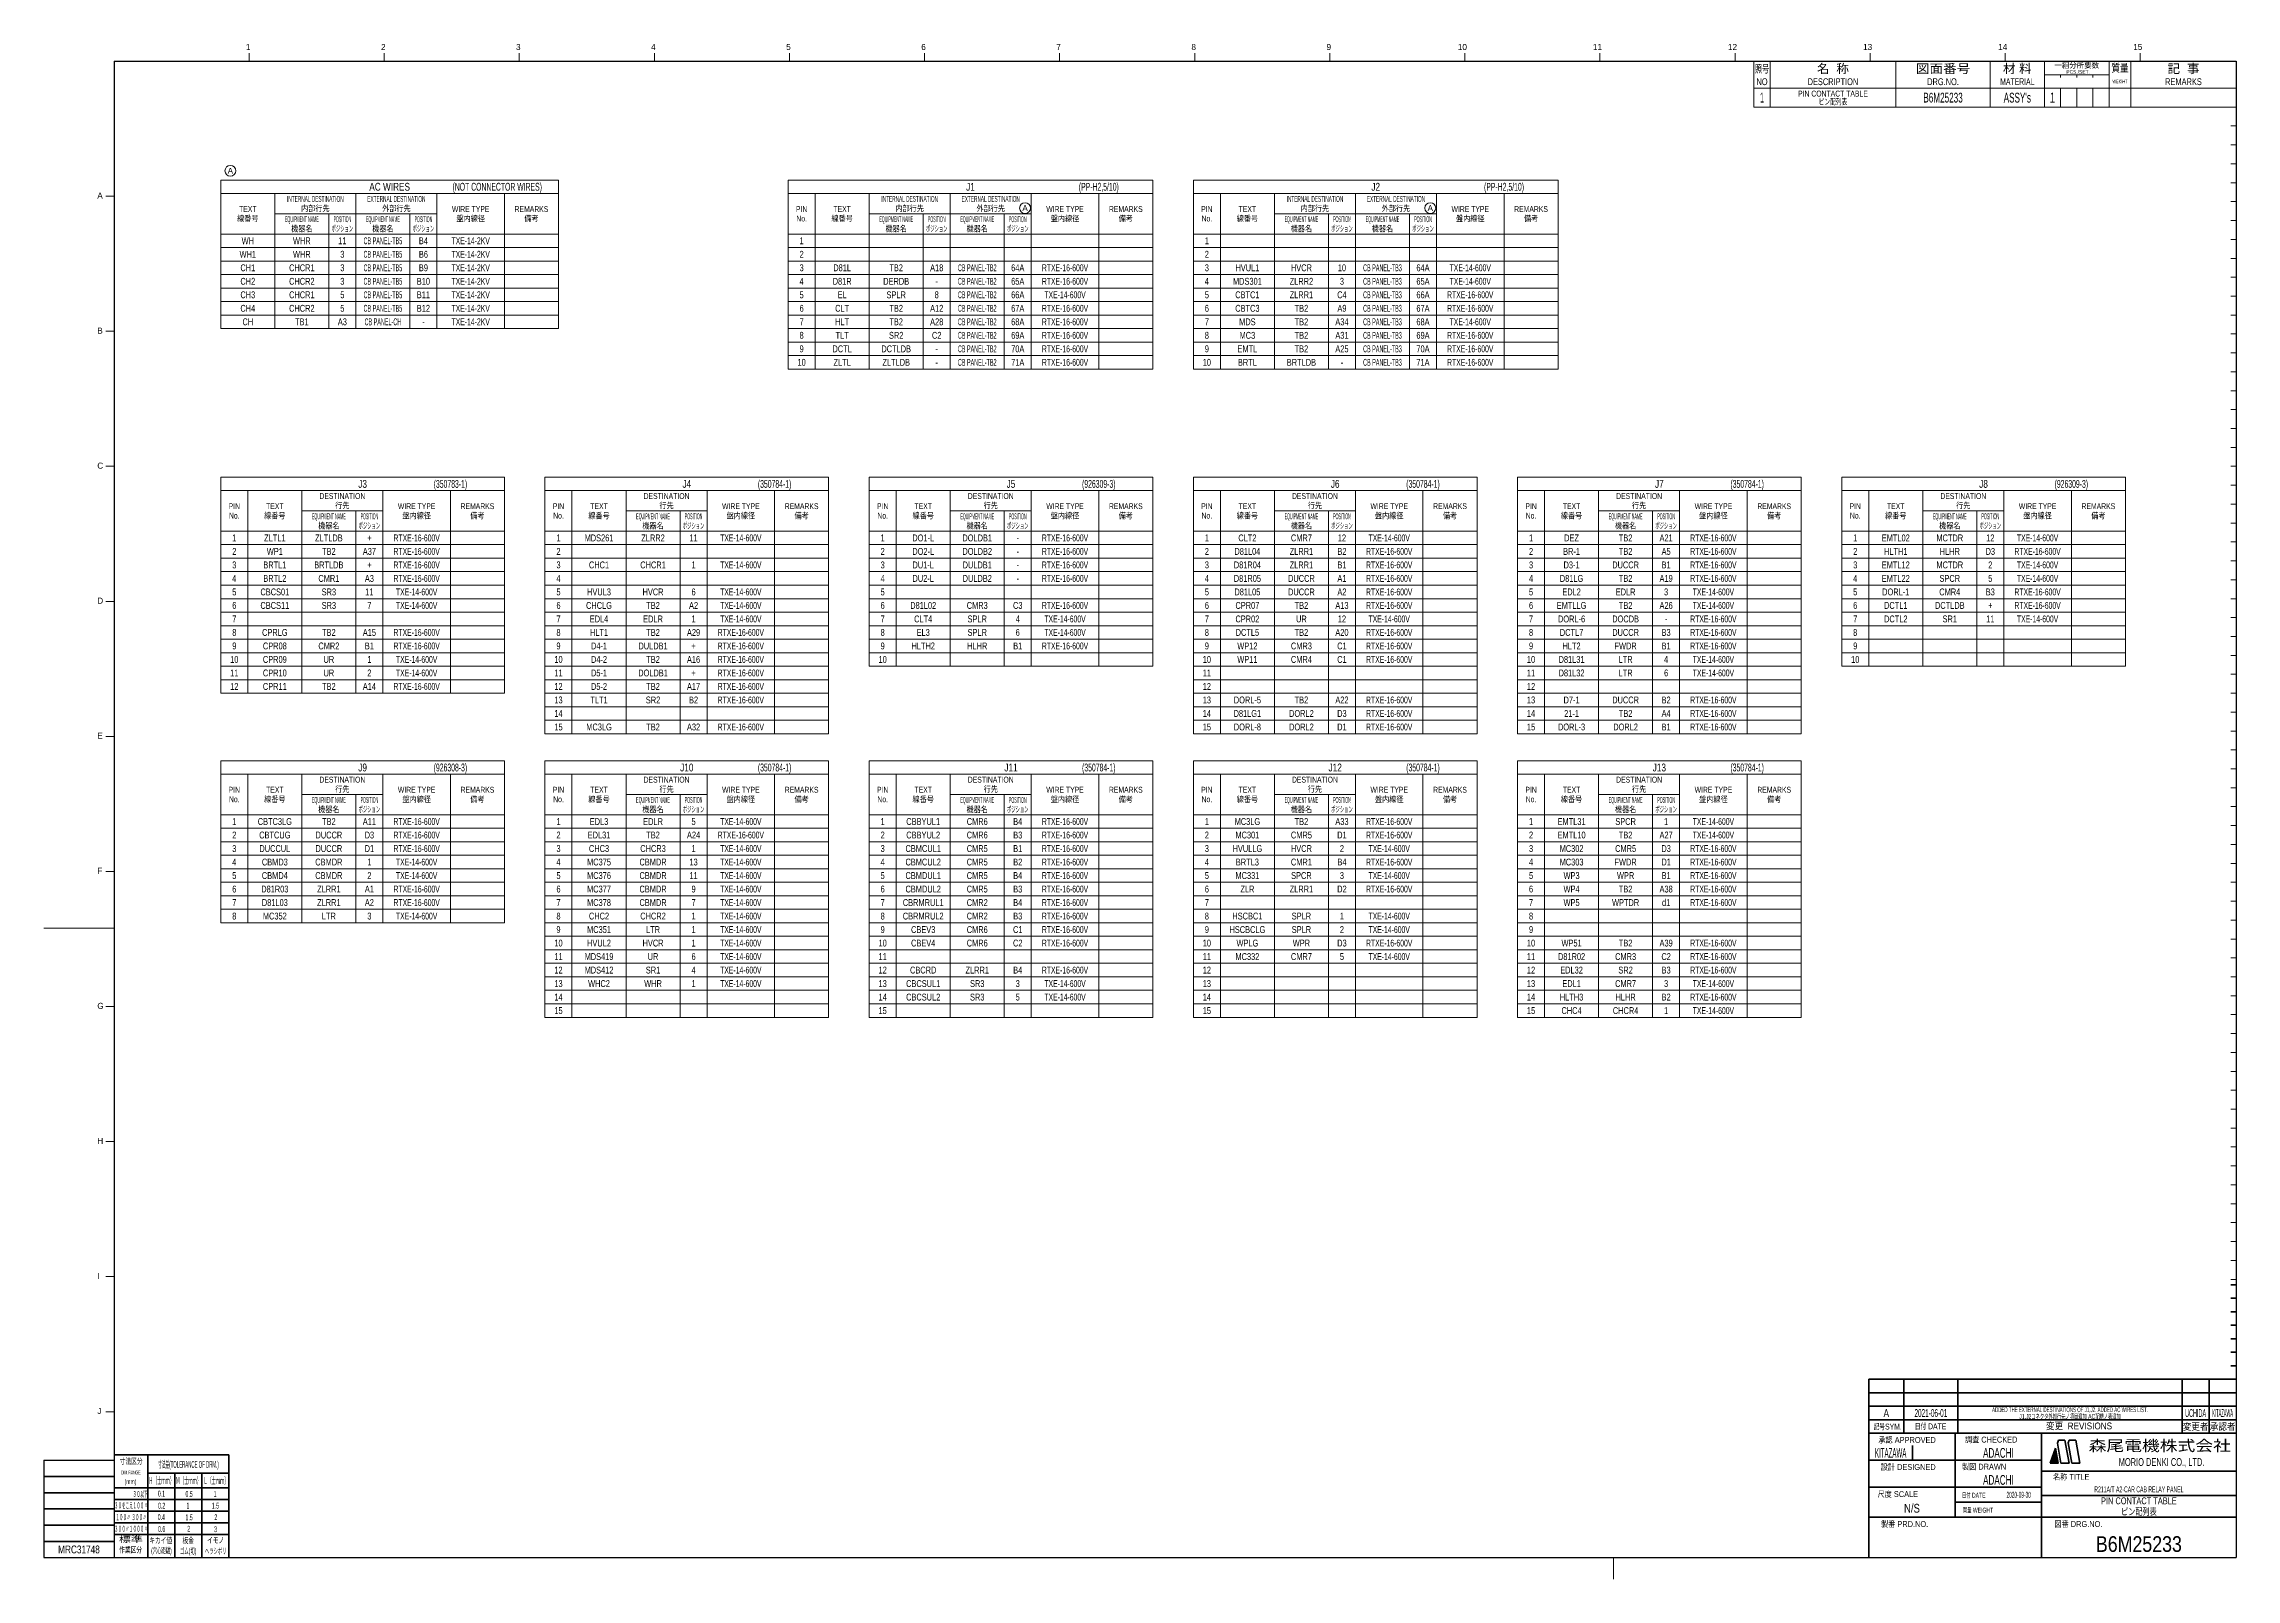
# Model space of a CAD drawing. Header units: millimetres. Extents: x 10 to 821, y 12 to 580.
import ezdxf
from ezdxf.enums import TextEntityAlignment as Align

# ---------------------------------------------------------------- set-up
doc = ezdxf.new("R2010")
doc.units = ezdxf.units.MM
for name, color, linetype in [('GR1_02', 7, 'Continuous'), ('GR1_04', 7, 'Continuous'), ('GR1_05', 7, 'Continuous'), ('GR2_03', 7, 'Continuous'), ('図面枠B6M', 7, 'Continuous'), ('表題、部品表_02', 7, 'Continuous'), ('表題、部品表_03', 7, 'Continuous')]:
    doc.layers.add(name, color=color, linetype=linetype)
doc.styles.add('HG丸ｺﾞｼｯｸM-PRO', font='')
doc.styles.get('HG丸ｺﾞｼｯｸM-PRO').set_extended_font_data('HG丸ｺﾞｼｯｸM-PRO')

msp = doc.modelspace()

# ---------------------------------------------------------------- texts
at = {"layer": 'GR1_02', "color": 3, "linetype": 'Continuous', "lineweight": 35, "style": 'HG丸ｺﾞｼｯｸM-PRO'}
for s, height, width, p in [('(NOT CONNECTOR WIRES)', 2.9091, 0.521628, (177.33, 527.5)), ('(PP-H2,5/10)', 2.9091, 0.521959, (400, 527.5)), ('(PP-H2,5/10)', 2.9091, 0.521959, (550, 527.5)), ('(350783-1)', 2.909, 0.521176, (160, 417.5)), ('(350784-1)', 2.909, 0.521176, (280, 417.5)), ('(926309-3)', 2.909, 0.521176, (400, 417.5)), ('(350784-1)', 2.909, 0.521176, (520, 417.5)), ('(350784-1)', 2.909, 0.521176, (640, 417.5)), ('(926309-3)', 2.909, 0.521176, (760, 417.5)), ('(926308-3)', 2.909, 0.521176, (160, 312.5)), ('(350784-1)', 2.909, 0.521176, (280, 312.5)), ('(350784-1)', 2.909, 0.521176, (400, 312.5)), ('(350784-1)', 2.909, 0.521176, (520, 312.5)), ('(350784-1)', 2.909, 0.521176, (640, 312.5))]:
    msp.add_text(s, height=height, dxfattribs=dict(at, width=width)).set_placement(p, align=Align.MIDDLE_CENTER)
at = {"layer": 'GR1_04', "color": 3, "linetype": 'Continuous', "lineweight": 35, "style": 'HG丸ｺﾞｼｯｸM-PRO'}
for s, height, width, p in [('WH1', 2.545, 0.741063, (85, 502.5)), ('WH', 2.545, 0.741234, (85, 507.5)), ('WHR', 2.545, 0.741676, (105, 507.5)), ('WHR', 2.545, 0.741676, (105, 502.5)), ('11', 2.545, 0.740651, (120, 507.5)), ('3', 2.55, 0.740651, (120, 502.5)), ('CB PANEL-TB5', 2.5455, 0.472964, (135, 507.5)), ('CB PANEL-TB5', 2.5455, 0.472964, (135, 502.5)), ('B4', 2.545, 0.742346, (150, 507.5)), ('B6', 2.545, 0.742346, (150, 502.5)), ('TXE-14-2KV', 2.545, 0.594212, (167.5, 507.5)), ('TXE-14-2KV', 2.545, 0.594212, (167.5, 502.5)), ('CH1', 2.545, 0.740901, (85, 497.5)), ('CHCR1', 2.545, 0.741169, (105, 497.5)), ('3', 2.55, 0.740651, (120, 497.5)), ('CB PANEL-TB5', 2.5455, 0.472964, (135, 497.5)), ('B9', 2.545, 0.742346, (150, 497.5)), ('TXE-14-2KV', 2.545, 0.594212, (167.5, 497.5)), ('D81L', 2.545, 0.740793, (305, 497.5)), ('TB2', 2.545, 0.7416, (325, 497.5)), ('A18', 2.545, 0.741512, (340, 497.5)), ('CB PANEL-TB2', 2.5455, 0.472964, (355, 497.5)), ('64A', 2.545, 0.741512, (370, 497.5)), ('RTXE-16-600V', 2.5455, 0.593889, (387.5, 497.5)), ('HVUL1', 2.545, 0.741243, (455, 497.5)), ('HVCR', 2.545, 0.741064, (475, 497.5)), ('10', 2.545, 0.740651, (490, 497.5)), ('CB PANEL-TB3', 2.5455, 0.472964, (505, 497.5)), ('64A', 2.545, 0.741512, (520, 497.5)), ('TXE-14-600V', 2.5455, 0.593965, (537.5, 497.5)), ('CH2', 2.545, 0.740901, (85, 492.5)), ('CH3', 2.545, 0.740901, (85, 487.5)), ('CHCR2', 2.545, 0.741169, (105, 492.5)), ('CHCR1', 2.545, 0.741169, (105, 487.5)), ('3', 2.55, 0.740651, (120, 492.5)), ('5', 2.55, 0.740651, (120, 487.5)), ('CB PANEL-TB5', 2.5455, 0.472964, (135, 492.5)), ('CB PANEL-TB5', 2.5455, 0.472964, (135, 487.5)), ('B10', 2.545, 0.741783, (150, 492.5)), ('B11', 2.545, 0.741783, (150, 487.5)), ('TXE-14-2KV', 2.545, 0.594212, (167.5, 492.5)), ('TXE-14-2KV', 2.545, 0.594212, (167.5, 487.5)), ('D81R', 2.545, 0.740748, (305, 492.5)), ('EL', 2.545, 0.74355, (305, 487.5)), ('DERDB', 2.545, 0.741656, (325, 492.5)), ('SPLR', 2.545, 0.742688, (325, 487.5)), ('8', 2.55, 0.740651, (340, 487.5)), ('-', 2.55, 0.74056, (340, 492.5)), ('CB PANEL-TB2', 2.5455, 0.472964, (355, 492.5)), ('CB PANEL-TB2', 2.5455, 0.472964, (355, 487.5)), ('65A', 2.545, 0.741512, (370, 492.5)), ('66A', 2.545, 0.741512, (370, 487.5)), ('RTXE-16-600V', 2.5455, 0.593889, (387.5, 492.5)), ('TXE-14-600V', 2.5455, 0.593965, (387.5, 487.5)), ('MDS301', 2.545, 0.740901, (455, 492.5)), ('CBTC1', 2.545, 0.741138, (455, 487.5)), ('ZLRR2', 2.545, 0.742179, (475, 492.5)), ('ZLRR1', 2.545, 0.742179, (475, 487.5)), ('C4', 2.545, 0.740564, (490, 487.5)), ('3', 2.55, 0.740651, (490, 492.5)), ('CB PANEL-TB3', 2.5455, 0.472964, (505, 492.5)), ('CB PANEL-TB3', 2.5455, 0.472964, (505, 487.5)), ('65A', 2.545, 0.741512, (520, 492.5)), ('66A', 2.545, 0.741512, (520, 487.5)), ('RTXE-16-600V', 2.5455, 0.593889, (537.5, 487.5)), ('TXE-14-600V', 2.5455, 0.593965, (537.5, 492.5)), ('CH4', 2.545, 0.740901, (85, 482.5)), ('CH', 2.545, 0.741017, (85, 477.5)), ('CHCR2', 2.545, 0.741169, (105, 482.5)), ('A3', 2.545, 0.741922, (120, 477.5)), ('5', 2.55, 0.740651, (120, 482.5)), ('CB PANEL-TB5', 2.5455, 0.472964, (135, 482.5)), ('CB PANEL-CH', 2.5455, 0.473262, (135, 477.5)), ('B12', 2.545, 0.741783, (150, 482.5)), ('TXE-14-2KV', 2.545, 0.594212, (167.5, 482.5)), ('TXE-14-2KV', 2.545, 0.594212, (167.5, 477.5)), ('CLT', 2.545, 0.741166, (305, 482.5)), ('TB2', 2.545, 0.7416, (325, 482.5)), ('TB2', 2.545, 0.7416, (325, 477.5)), ('A12', 2.545, 0.741512, (340, 482.5)), ('A28', 2.545, 0.741512, (340, 477.5)), ('CB PANEL-TB2', 2.5455, 0.472964, (355, 482.5)), ('CB PANEL-TB2', 2.5455, 0.472964, (355, 477.5)), ('67A', 2.545, 0.741512, (370, 482.5)), ('68A', 2.545, 0.741512, (370, 477.5)), ('RTXE-16-600V', 2.5455, 0.593889, (387.5, 482.5)), ('RTXE-16-600V', 2.5455, 0.593889, (387.5, 477.5)), ('CBTC3', 2.545, 0.741138, (455, 482.5)), ('MDS', 2.545, 0.741128, (455, 477.5)), ('TB2', 2.545, 0.7416, (475, 482.5)), ('TB2', 2.545, 0.7416, (475, 477.5)), ('A34', 2.545, 0.741512, (490, 477.5)), ('A9', 2.545, 0.741922, (490, 482.5)), ('CB PANEL-TB3', 2.5455, 0.472964, (505, 482.5)), ('CB PANEL-TB3', 2.5455, 0.472964, (505, 477.5)), ('67A', 2.545, 0.741512, (520, 482.5)), ('68A', 2.545, 0.741512, (520, 477.5)), ('RTXE-16-600V', 2.5455, 0.593889, (537.5, 482.5)), ('TXE-14-600V', 2.5455, 0.593965, (537.5, 477.5)), ('TB1', 2.545, 0.7416, (105, 477.5)), ('-', 2.55, 0.74056, (150, 477.5)), ('TLT', 2.545, 0.741041, (305, 472.5)), ('HLT', 2.545, 0.741545, (305, 477.5)), ('SR2', 2.545, 0.741864, (325, 472.5)), ('C2', 2.545, 0.740564, (340, 472.5)), ('CB PANEL-TB2', 2.5455, 0.472964, (355, 472.5)), ('69A', 2.545, 0.741512, (370, 472.5)), ('RTXE-16-600V', 2.5455, 0.593889, (387.5, 472.5)), ('MC3', 2.545, 0.741128, (455, 472.5)), ('TB2', 2.545, 0.7416, (475, 472.5)), ('A31', 2.545, 0.741512, (490, 472.5)), ('CB PANEL-TB3', 2.5455, 0.472964, (505, 472.5)), ('69A', 2.545, 0.741512, (520, 472.5)), ('RTXE-16-600V', 2.5455, 0.593889, (537.5, 472.5)), ('DCTL', 2.545, 0.740604, (305, 467.5)), ('ZLTL', 2.545, 0.741971, (305, 462.5)), ('DCTLDB', 2.545, 0.740903, (325, 467.5)), ('ZLTLDB', 2.545, 0.74179, (325, 462.5)), ('-', 2.55, 0.74056, (340, 467.5)), ('CB PANEL-TB2', 2.5455, 0.472964, (355, 467.5)), ('CB PANEL-TB2', 2.5455, 0.472964, (355, 462.5)), ('70A', 2.545, 0.741512, (370, 467.5)), ('71A', 2.545, 0.741512, (370, 462.5)), ('RTXE-16-600V', 2.5455, 0.593889, (387.5, 467.5)), ('RTXE-16-600V', 2.5455, 0.593889, (387.5, 462.5)), ('EMTL', 2.545, 0.742247, (455, 467.5)), ('BRTL', 2.545, 0.742508, (455, 462.5)), ('BRTLDB', 2.545, 0.742144, (475, 462.5)), ('TB2', 2.545, 0.7416, (475, 467.5)), ('A25', 2.545, 0.741512, (490, 467.5)), ('CB PANEL-TB3', 2.5455, 0.472964, (505, 467.5)), ('CB PANEL-TB3', 2.5455, 0.472964, (505, 462.5)), ('70A', 2.545, 0.741512, (520, 467.5)), ('71A', 2.545, 0.741512, (520, 462.5)), ('RTXE-16-600V', 2.5455, 0.593889, (537.5, 467.5)), ('RTXE-16-600V', 2.5455, 0.593889, (537.5, 462.5)), ('-', 2.55, 0.74056, (340, 462.5)), ('-', 2.55, 0.74056, (490, 462.5)), ('ZLTL1', 2.545, 0.741689, (95, 397.5)), ('ZLTLDB', 2.545, 0.74179, (115, 397.5)), ('+', 2.55, 0.74056, (130, 397.5)), ('RTXE-16-600V', 2.5455, 0.593889, (147.5, 397.5)), ('MDS261', 2.545, 0.740901, (215, 397.5)), ('ZLRR2', 2.545, 0.742179, (235, 397.5)), ('11', 2.545, 0.740651, (250, 397.5)), ('TXE-14-600V', 2.5455, 0.593965, (267.5, 397.5)), ('DO1-L', 2.545, 0.740642, (335, 397.5)), ('DOLDB1', 2.545, 0.740932, (355, 397.5)), ('RTXE-16-600V', 2.5455, 0.593889, (387.5, 397.5)), ('CLT2', 2.545, 0.741034, (455, 397.5)), ('CMR7', 2.545, 0.741503, (475, 397.5)), ('12', 2.545, 0.740651, (490, 397.5)), ('TXE-14-600V', 2.5455, 0.593965, (507.5, 397.5)), ('DEZ', 2.545, 0.741414, (575, 397.5)), ('TB2', 2.545, 0.7416, (595, 397.5)), ('A21', 2.545, 0.741512, (610, 397.5)), ('RTXE-16-600V', 2.5455, 0.593889, (627.5, 397.5)), ('EMTL02', 2.545, 0.741718, (695, 397.5)), ('MCTDR', 2.545, 0.740911, (715, 397.5)), ('12', 2.545, 0.740651, (730, 397.5)), ('TXE-14-600V', 2.5455, 0.593965, (747.5, 397.5)), ('WP1', 2.545, 0.741362, (95, 392.5)), ('TB2', 2.545, 0.7416, (115, 392.5)), ('A37', 2.545, 0.741512, (130, 392.5)), ('RTXE-16-600V', 2.5455, 0.593889, (147.5, 392.5)), ('DO2-L', 2.545, 0.740642, (335, 392.5)), ('DOLDB2', 2.545, 0.740932, (355, 392.5)), ('-', 2.55, 0.74056, (370, 397.5)), ('-', 2.55, 0.74056, (370, 392.5)), ('RTXE-16-600V', 2.5455, 0.593889, (387.5, 392.5)), ('D81L04', 2.545, 0.740745, (455, 392.5)), ('ZLRR1', 2.545, 0.742179, (475, 392.5)), ('B2', 2.545, 0.742346, (490, 392.5)), ('RTXE-16-600V', 2.5455, 0.593889, (507.5, 392.5)), ('BR-1', 2.545, 0.742128, (575, 392.5)), ('TB2', 2.545, 0.7416, (595, 392.5)), ('A5', 2.545, 0.741922, (610, 392.5)), ('RTXE-16-600V', 2.5455, 0.593889, (627.5, 392.5)), ('HLTH1', 2.545, 0.741365, (695, 392.5)), ('HLHR', 2.545, 0.742192, (715, 392.5)), ('D3', 2.545, 0.739842, (730, 392.5)), ('RTXE-16-600V', 2.5455, 0.593889, (747.5, 392.5)), ('BRTL1', 2.545, 0.742126, (95, 387.5)), ('BRTL2', 2.545, 0.742126, (95, 382.5)), ('BRTLDB', 2.545, 0.742144, (115, 387.5)), ('CMR1', 2.545, 0.741503, (115, 382.5)), ('A3', 2.545, 0.741922, (130, 382.5)), ('+', 2.55, 0.74056, (130, 387.5)), ('RTXE-16-600V', 2.5455, 0.593889, (147.5, 387.5)), ('RTXE-16-600V', 2.5455, 0.593889, (147.5, 382.5)), ('CHC1', 2.545, 0.740795, (215, 387.5)), ('CHCR1', 2.545, 0.741169, (235, 387.5)), ('1', 2.55, 0.740651, (250, 387.5)), ('TXE-14-600V', 2.5455, 0.593965, (267.5, 387.5)), ('DU1-L', 2.545, 0.74096, (335, 387.5)), ('DU2-L', 2.545, 0.74096, (335, 382.5)), ('DULDB1', 2.545, 0.741179, (355, 387.5)), ('DULDB2', 2.545, 0.741179, (355, 382.5)), ('-', 2.55, 0.74056, (370, 387.5)), ('-', 2.55, 0.74056, (370, 382.5)), ('RTXE-16-600V', 2.5455, 0.593889, (387.5, 387.5)), ('RTXE-16-600V', 2.5455, 0.593889, (387.5, 382.5)), ('D81R04', 2.545, 0.740716, (455, 387.5)), ('D81R05', 2.545, 0.740716, (455, 382.5)), ('DUCCR', 2.545, 0.740841, (475, 382.5)), ('ZLRR1', 2.545, 0.742179, (475, 387.5)), ('A1', 2.545, 0.741922, (490, 382.5)), ('B1', 2.545, 0.742346, (490, 387.5)), ('RTXE-16-600V', 2.5455, 0.593889, (507.5, 387.5)), ('RTXE-16-600V', 2.5455, 0.593889, (507.5, 382.5)), ('D81LG', 2.545, 0.740468, (575, 382.5)), ('D3-1', 2.545, 0.740186, (575, 387.5)), ('DUCCR', 2.545, 0.740841, (595, 387.5)), ('TB2', 2.545, 0.7416, (595, 382.5)), ('A19', 2.545, 0.741512, (610, 382.5)), ('B1', 2.545, 0.742346, (610, 387.5)), ('RTXE-16-600V', 2.5455, 0.593889, (627.5, 387.5)), ('RTXE-16-600V', 2.5455, 0.593889, (627.5, 382.5)), ('EMTL12', 2.545, 0.741718, (695, 387.5)), ('EMTL22', 2.545, 0.741718, (695, 382.5)), ('MCTDR', 2.545, 0.740911, (715, 387.5)), ('SPCR', 2.545, 0.741986, (715, 382.5)), ('5', 2.55, 0.740651, (730, 382.5)), ('2', 2.55, 0.740651, (730, 387.5)), ('TXE-14-600V', 2.5455, 0.593965, (747.5, 387.5)), ('TXE-14-600V', 2.5455, 0.593965, (747.5, 382.5)), ('CBCS01', 2.545, 0.7414, (95, 377.5)), ('CBCS11', 2.545, 0.7414, (95, 372.5)), ('SR3', 2.545, 0.741864, (115, 377.5)), ('SR3', 2.545, 0.741864, (115, 372.5)), ('11', 2.545, 0.740651, (130, 377.5)), ('7', 2.55, 0.740651, (130, 372.5)), ('TXE-14-600V', 2.5455, 0.593965, (147.5, 377.5)), ('TXE-14-600V', 2.5455, 0.593965, (147.5, 372.5)), ('CHCLG', 2.545, 0.740913, (215, 372.5)), ('HVUL3', 2.545, 0.741243, (215, 377.5)), ('HVCR', 2.545, 0.741064, (235, 377.5)), ('TB2', 2.545, 0.7416, (235, 372.5)), ('A2', 2.545, 0.741922, (250, 372.5)), ('6', 2.55, 0.740651, (250, 377.5)), ('TXE-14-600V', 2.5455, 0.593965, (267.5, 377.5)), ('TXE-14-600V', 2.5455, 0.593965, (267.5, 372.5)), ('D81L02', 2.545, 0.740745, (335, 372.5)), ('CMR3', 2.545, 0.741503, (355, 372.5)), ('C3', 2.545, 0.740564, (370, 372.5)), ('RTXE-16-600V', 2.5455, 0.593889, (387.5, 372.5)), ('D81L05', 2.545, 0.740745, (455, 377.5)), ('CPR07', 2.545, 0.741409, (455, 372.5)), ('DUCCR', 2.545, 0.740841, (475, 377.5)), ('TB2', 2.545, 0.7416, (475, 372.5)), ('A13', 2.545, 0.741512, (490, 372.5)), ('A2', 2.545, 0.741922, (490, 377.5)), ('RTXE-16-600V', 2.5455, 0.593889, (507.5, 377.5)), ('RTXE-16-600V', 2.5455, 0.593889, (507.5, 372.5)), ('EMTLLG', 2.545, 0.741844, (575, 372.5)), ('EDL2', 2.545, 0.741568, (575, 377.5)), ('EDLR', 2.545, 0.742105, (595, 377.5)), ('TB2', 2.545, 0.7416, (595, 372.5)), ('A26', 2.545, 0.741512, (610, 372.5)), ('3', 2.55, 0.740651, (610, 377.5)), ('TXE-14-600V', 2.5455, 0.593965, (627.5, 377.5)), ('TXE-14-600V', 2.5455, 0.593965, (627.5, 372.5)), ('DORL-1', 2.545, 0.741005, (695, 377.5)), ('DCTL1', 2.545, 0.740613, (695, 372.5)), ('DCTLDB', 2.545, 0.740903, (715, 372.5)), ('CMR4', 2.545, 0.741503, (715, 377.5)), ('B3', 2.545, 0.742346, (730, 377.5)), ('+', 2.55, 0.74056, (730, 372.5)), ('RTXE-16-600V', 2.5455, 0.593889, (747.5, 377.5)), ('RTXE-16-600V', 2.5455, 0.593889, (747.5, 372.5)), ('EDL4', 2.545, 0.741568, (215, 367.5)), ('EDLR', 2.545, 0.742105, (235, 367.5)), ('1', 2.55, 0.740651, (250, 367.5)), ('TXE-14-600V', 2.5455, 0.593965, (267.5, 367.5)), ('CLT4', 2.545, 0.741034, (335, 367.5)), ('SPLR', 2.545, 0.742688, (355, 367.5)), ('4', 2.55, 0.740651, (370, 367.5)), ('TXE-14-600V', 2.5455, 0.593965, (387.5, 367.5)), ('CPR02', 2.545, 0.741409, (455, 367.5)), ('UR', 2.545, 0.742111, (475, 367.5)), ('12', 2.545, 0.740651, (490, 367.5)), ('TXE-14-600V', 2.5455, 0.593965, (507.5, 367.5)), ('DORL-6', 2.545, 0.741005, (575, 367.5)), ('DOCDB', 2.545, 0.740523, (595, 367.5)), ('-', 2.55, 0.74056, (610, 367.5)), ('RTXE-16-600V', 2.5455, 0.593889, (627.5, 367.5)), ('DCTL2', 2.545, 0.740613, (695, 367.5)), ('SR1', 2.545, 0.741864, (715, 367.5)), ('11', 2.545, 0.740651, (730, 367.5)), ('TXE-14-600V', 2.5455, 0.593965, (747.5, 367.5)), ('CPRLG', 2.545, 0.74156, (95, 362.5)), ('CPR08', 2.545, 0.741409, (95, 357.5)), ('CMR2', 2.545, 0.741503, (115, 357.5)), ('TB2', 2.545, 0.7416, (115, 362.5)), ('A15', 2.545, 0.741512, (130, 362.5)), ('B1', 2.545, 0.742346, (130, 357.5)), ('RTXE-16-600V', 2.5455, 0.593889, (147.5, 362.5)), ('RTXE-16-600V', 2.5455, 0.593889, (147.5, 357.5)), ('HLT1', 2.545, 0.741319, (215, 362.5)), ('D4-1', 2.545, 0.740186, (215, 357.5)), ('DULDB1', 2.545, 0.741179, (235, 357.5)), ('TB2', 2.545, 0.7416, (235, 362.5)), ('A29', 2.545, 0.741512, (250, 362.5)), ('+', 2.55, 0.74056, (250, 357.5)), ('RTXE-16-600V', 2.5455, 0.593889, (267.5, 362.5)), ('RTXE-16-600V', 2.5455, 0.593889, (267.5, 357.5)), ('HLTH2', 2.545, 0.741365, (335, 357.5)), ('EL3', 2.545, 0.742521, (335, 362.5)), ('HLHR', 2.545, 0.742192, (355, 357.5)), ('SPLR', 2.545, 0.742688, (355, 362.5)), ('B1', 2.545, 0.742346, (370, 357.5)), ('6', 2.55, 0.740651, (370, 362.5)), ('RTXE-16-600V', 2.5455, 0.593889, (387.5, 357.5)), ('TXE-14-600V', 2.5455, 0.593965, (387.5, 362.5)), ('DCTL5', 2.545, 0.740613, (455, 362.5)), ('WP12', 2.545, 0.741195, (455, 357.5)), ('CMR3', 2.545, 0.741503, (475, 357.5)), ('TB2', 2.545, 0.7416, (475, 362.5)), ('A20', 2.545, 0.741512, (490, 362.5)), ('C1', 2.545, 0.740564, (490, 357.5)), ('RTXE-16-600V', 2.5455, 0.593889, (507.5, 362.5)), ('RTXE-16-600V', 2.5455, 0.593889, (507.5, 357.5)), ('DCTL7', 2.545, 0.740613, (575, 362.5)), ('HLT2', 2.545, 0.741319, (575, 357.5)), ('DUCCR', 2.545, 0.740841, (595, 362.5)), ('FWDR', 2.545, 0.740708, (595, 357.5)), ('B3', 2.545, 0.742346, (610, 362.5)), ('B1', 2.545, 0.742346, (610, 357.5)), ('RTXE-16-600V', 2.5455, 0.593889, (627.5, 362.5)), ('RTXE-16-600V', 2.5455, 0.593889, (627.5, 357.5)), ('CPR09', 2.545, 0.741409, (95, 352.5)), ('UR', 2.545, 0.742111, (115, 352.5)), ('1', 2.55, 0.740651, (130, 352.5)), ('TXE-14-600V', 2.5455, 0.593965, (147.5, 352.5)), ('D4-2', 2.545, 0.740186, (215, 352.5)), ('TB2', 2.545, 0.7416, (235, 352.5)), ('A16', 2.545, 0.741512, (250, 352.5)), ('RTXE-16-600V', 2.5455, 0.593889, (267.5, 352.5)), ('WP11', 2.545, 0.741195, (455, 352.5)), ('CMR4', 2.545, 0.741503, (475, 352.5)), ('C1', 2.545, 0.740564, (490, 352.5)), ('RTXE-16-600V', 2.5455, 0.593889, (507.5, 352.5)), ('D81L31', 2.545, 0.740745, (575, 352.5)), ('LTR', 2.545, 0.74197, (595, 352.5)), ('4', 2.55, 0.740651, (610, 352.5)), ('TXE-14-600V', 2.5455, 0.593965, (627.5, 352.5)), ('CPR10', 2.545, 0.741409, (95, 347.5)), ('CPR11', 2.545, 0.741409, (95, 342.5)), ('TB2', 2.545, 0.7416, (115, 342.5)), ('UR', 2.545, 0.742111, (115, 347.5)), ('A14', 2.545, 0.741512, (130, 342.5)), ('2', 2.55, 0.740651, (130, 347.5)), ('RTXE-16-600V', 2.5455, 0.593889, (147.5, 342.5)), ('TXE-14-600V', 2.5455, 0.593965, (147.5, 347.5)), ('D5-1', 2.545, 0.740186, (215, 347.5)), ('D5-2', 2.545, 0.740186, (215, 342.5)), ('DOLDB1', 2.545, 0.740932, (235, 347.5)), ('TB2', 2.545, 0.7416, (235, 342.5)), ('A17', 2.545, 0.741512, (250, 342.5)), ('+', 2.55, 0.74056, (250, 347.5)), ('RTXE-16-600V', 2.5455, 0.593889, (267.5, 347.5)), ('RTXE-16-600V', 2.5455, 0.593889, (267.5, 342.5)), ('D81L32', 2.545, 0.740745, (575, 347.5)), ('LTR', 2.545, 0.74197, (595, 347.5)), ('6', 2.55, 0.740651, (610, 347.5)), ('TXE-14-600V', 2.5455, 0.593965, (627.5, 347.5)), ('TLT1', 2.545, 0.740939, (215, 337.5)), ('SR2', 2.545, 0.741864, (235, 337.5)), ('B2', 2.545, 0.742346, (250, 337.5)), ('RTXE-16-600V', 2.5455, 0.593889, (267.5, 337.5)), ('D81LG1', 2.545, 0.740498, (455, 332.5)), ('DORL-5', 2.545, 0.741005, (455, 337.5)), ('DORL2', 2.545, 0.741064, (475, 332.5)), ('TB2', 2.545, 0.7416, (475, 337.5)), ('A22', 2.545, 0.741512, (490, 337.5)), ('D3', 2.545, 0.739842, (490, 332.5)), ('RTXE-16-600V', 2.5455, 0.593889, (507.5, 337.5)), ('RTXE-16-600V', 2.5455, 0.593889, (507.5, 332.5)), ('D7-1', 2.545, 0.740186, (575, 337.5)), ('21-1', 2.545, 0.740635, (575, 332.5)), ('DUCCR', 2.545, 0.740841, (595, 337.5)), ('TB2', 2.545, 0.7416, (595, 332.5)), ('A4', 2.545, 0.741922, (610, 332.5)), ('B2', 2.545, 0.742346, (610, 337.5)), ('RTXE-16-600V', 2.5455, 0.593889, (627.5, 337.5)), ('RTXE-16-600V', 2.5455, 0.593889, (627.5, 332.5)), ('MC3LG', 2.545, 0.741091, (215, 327.5)), ('TB2', 2.545, 0.7416, (235, 327.5)), ('A32', 2.545, 0.741512, (250, 327.5)), ('RTXE-16-600V', 2.5455, 0.593889, (267.5, 327.5)), ('DORL-8', 2.545, 0.741005, (455, 327.5)), ('DORL2', 2.545, 0.741064, (475, 327.5)), ('D1', 2.545, 0.739842, (490, 327.5)), ('RTXE-16-600V', 2.5455, 0.593889, (507.5, 327.5)), ('DORL-3', 2.545, 0.741005, (575, 327.5)), ('DORL2', 2.545, 0.741064, (595, 327.5)), ('B1', 2.545, 0.742346, (610, 327.5)), ('RTXE-16-600V', 2.5455, 0.593889, (627.5, 327.5)), ('CBTC3LG', 2.545, 0.741107, (95, 292.5)), ('TB2', 2.545, 0.7416, (115, 292.5)), ('A11', 2.545, 0.741512, (130, 292.5)), ('RTXE-16-600V', 2.5455, 0.593889, (147.5, 292.5)), ('EDL3', 2.545, 0.741568, (215, 292.5)), ('EDLR', 2.545, 0.742105, (235, 292.5)), ('5', 2.55, 0.740651, (250, 292.5)), ('TXE-14-600V', 2.5455, 0.593965, (267.5, 292.5)), ('CBBYUL1', 2.545, 0.742346, (335, 292.5)), ('CMR6', 2.545, 0.741503, (355, 292.5)), ('B4', 2.545, 0.742346, (370, 292.5)), ('RTXE-16-600V', 2.5455, 0.593889, (387.5, 292.5)), ('MC3LG', 2.545, 0.741091, (455, 292.5)), ('TB2', 2.545, 0.7416, (475, 292.5)), ('A33', 2.545, 0.741512, (490, 292.5)), ('RTXE-16-600V', 2.5455, 0.593889, (507.5, 292.5)), ('EMTL31', 2.545, 0.741718, (575, 292.5)), ('SPCR', 2.545, 0.741986, (595, 292.5)), ('1', 2.55, 0.740651, (610, 292.5)), ('TXE-14-600V', 2.5455, 0.593965, (627.5, 292.5)), ('CBTCUG', 2.545, 0.74096, (95, 287.5)), ('DUCCR', 2.545, 0.740841, (115, 287.5)), ('D3', 2.545, 0.739842, (130, 287.5)), ('RTXE-16-600V', 2.5455, 0.593889, (147.5, 287.5)), ('EDL31', 2.545, 0.741381, (215, 287.5)), ('TB2', 2.545, 0.7416, (235, 287.5)), ('A24', 2.545, 0.741512, (250, 287.5)), ('RTXE-16-600V', 2.5455, 0.593889, (267.5, 287.5)), ('CBBYUL2', 2.545, 0.742346, (335, 287.5)), ('CMR6', 2.545, 0.741503, (355, 287.5)), ('B3', 2.545, 0.742346, (370, 287.5)), ('RTXE-16-600V', 2.5455, 0.593889, (387.5, 287.5)), ('MC301', 2.545, 0.740948, (455, 287.5)), ('CMR5', 2.545, 0.741503, (475, 287.5)), ('D1', 2.545, 0.739842, (490, 287.5)), ('RTXE-16-600V', 2.5455, 0.593889, (507.5, 287.5)), ('EMTL10', 2.545, 0.741718, (575, 287.5)), ('TB2', 2.545, 0.7416, (595, 287.5)), ('A27', 2.545, 0.741512, (610, 287.5)), ('TXE-14-600V', 2.5455, 0.593965, (627.5, 287.5)), ('DUCCUL', 2.545, 0.740992, (95, 282.5)), ('CBMD3', 2.545, 0.741262, (95, 277.5)), ('CBMDR', 2.545, 0.74165, (115, 277.5)), ('DUCCR', 2.545, 0.740841, (115, 282.5)), ('D1', 2.545, 0.739842, (130, 282.5)), ('1', 2.55, 0.740651, (130, 277.5)), ('RTXE-16-600V', 2.5455, 0.593889, (147.5, 282.5)), ('TXE-14-600V', 2.5455, 0.593965, (147.5, 277.5)), ('MC375', 2.545, 0.740948, (215, 277.5)), ('CHC3', 2.545, 0.740795, (215, 282.5)), ('CBMDR', 2.545, 0.74165, (235, 277.5)), ('CHCR3', 2.545, 0.741169, (235, 282.5)), ('13', 2.545, 0.740651, (250, 277.5)), ('1', 2.55, 0.740651, (250, 282.5)), ('TXE-14-600V', 2.5455, 0.593965, (267.5, 282.5)), ('TXE-14-600V', 2.5455, 0.593965, (267.5, 277.5)), ('CBMCUL1', 2.545, 0.741744, (335, 282.5)), ('CBMCUL2', 2.545, 0.741744, (335, 277.5)), ('CMR5', 2.545, 0.741503, (355, 282.5)), ('CMR5', 2.545, 0.741503, (355, 277.5)), ('B1', 2.545, 0.742346, (370, 282.5)), ('B2', 2.545, 0.742346, (370, 277.5)), ('RTXE-16-600V', 2.5455, 0.593889, (387.5, 282.5)), ('RTXE-16-600V', 2.5455, 0.593889, (387.5, 277.5)), ('HVULLG', 2.545, 0.74127, (455, 282.5)), ('BRTL3', 2.545, 0.742126, (455, 277.5)), ('CMR1', 2.545, 0.741503, (475, 277.5)), ('HVCR', 2.545, 0.741064, (475, 282.5)), ('B4', 2.545, 0.742346, (490, 277.5)), ('2', 2.55, 0.740651, (490, 282.5)), ('RTXE-16-600V', 2.5455, 0.593889, (507.5, 277.5)), ('TXE-14-600V', 2.5455, 0.593965, (507.5, 282.5)), ('MC302', 2.545, 0.740948, (575, 282.5)), ('MC303', 2.545, 0.740948, (575, 277.5)), ('FWDR', 2.545, 0.740708, (595, 277.5)), ('CMR5', 2.545, 0.741503, (595, 282.5)), ('D3', 2.545, 0.739842, (610, 282.5)), ('D1', 2.545, 0.739842, (610, 277.5)), ('RTXE-16-600V', 2.5455, 0.593889, (627.5, 282.5)), ('RTXE-16-600V', 2.5455, 0.593889, (627.5, 277.5)), ('D81R03', 2.545, 0.740716, (95, 267.5)), ('CBMD4', 2.545, 0.741262, (95, 272.5)), ('CBMDR', 2.545, 0.74165, (115, 272.5)), ('ZLRR1', 2.545, 0.742179, (115, 267.5)), ('A1', 2.545, 0.741922, (130, 267.5)), ('2', 2.55, 0.740651, (130, 272.5)), ('RTXE-16-600V', 2.5455, 0.593889, (147.5, 267.5)), ('TXE-14-600V', 2.5455, 0.593965, (147.5, 272.5)), ('MC376', 2.545, 0.740948, (215, 272.5)), ('MC377', 2.545, 0.740948, (215, 267.5)), ('CBMDR', 2.545, 0.74165, (235, 272.5)), ('CBMDR', 2.545, 0.74165, (235, 267.5)), ('11', 2.545, 0.740651, (250, 272.5)), ('9', 2.55, 0.740651, (250, 267.5)), ('TXE-14-600V', 2.5455, 0.593965, (267.5, 272.5)), ('TXE-14-600V', 2.5455, 0.593965, (267.5, 267.5)), ('CBMDUL1', 2.545, 0.741534, (335, 272.5)), ('CBMDUL2', 2.545, 0.741534, (335, 267.5)), ('CMR5', 2.545, 0.741503, (355, 272.5)), ('CMR5', 2.545, 0.741503, (355, 267.5)), ('B4', 2.545, 0.742346, (370, 272.5)), ('B3', 2.545, 0.742346, (370, 267.5)), ('RTXE-16-600V', 2.5455, 0.593889, (387.5, 272.5)), ('RTXE-16-600V', 2.5455, 0.593889, (387.5, 267.5)), ('MC331', 2.545, 0.740948, (455, 272.5)), ('ZLR', 2.545, 0.742521, (455, 267.5)), ('ZLRR1', 2.545, 0.742179, (475, 267.5)), ('SPCR', 2.545, 0.741986, (475, 272.5)), ('D2', 2.545, 0.739842, (490, 267.5)), ('3', 2.55, 0.740651, (490, 272.5)), ('RTXE-16-600V', 2.5455, 0.593889, (507.5, 267.5)), ('TXE-14-600V', 2.5455, 0.593965, (507.5, 272.5)), ('WP3', 2.545, 0.741362, (575, 272.5)), ('WP4', 2.545, 0.741362, (575, 267.5)), ('WPR', 2.545, 0.742004, (595, 272.5)), ('TB2', 2.545, 0.7416, (595, 267.5)), ('A38', 2.545, 0.741512, (610, 267.5)), ('B1', 2.545, 0.742346, (610, 272.5)), ('RTXE-16-600V', 2.5455, 0.593889, (627.5, 272.5)), ('RTXE-16-600V', 2.5455, 0.593889, (627.5, 267.5)), ('D81L03', 2.545, 0.740745, (95, 262.5)), ('ZLRR1', 2.545, 0.742179, (115, 262.5)), ('A2', 2.545, 0.741922, (130, 262.5)), ('RTXE-16-600V', 2.5455, 0.593889, (147.5, 262.5)), ('MC378', 2.545, 0.740948, (215, 262.5)), ('CBMDR', 2.545, 0.74165, (235, 262.5)), ('7', 2.55, 0.740651, (250, 262.5)), ('TXE-14-600V', 2.5455, 0.593965, (267.5, 262.5)), ('CBRMRUL1', 2.545, 0.742146, (335, 262.5)), ('CMR2', 2.545, 0.741503, (355, 262.5)), ('B4', 2.545, 0.742346, (370, 262.5)), ('RTXE-16-600V', 2.5455, 0.593889, (387.5, 262.5)), ('WP5', 2.545, 0.741362, (575, 262.5)), ('WPTDR', 2.545, 0.741054, (595, 262.5)), ('d1', 2.545, 0.74124, (610, 262.5)), ('RTXE-16-600V', 2.5455, 0.593889, (627.5, 262.5)), ('MC352', 2.545, 0.740948, (95, 257.5)), ('LTR', 2.545, 0.74197, (115, 257.5)), ('3', 2.55, 0.740651, (130, 257.5)), ('TXE-14-600V', 2.5455, 0.593965, (147.5, 257.5)), ('MC351', 2.545, 0.740948, (215, 252.5)), ('CHC2', 2.545, 0.740795, (215, 257.5)), ('CHCR2', 2.545, 0.741169, (235, 257.5)), ('LTR', 2.545, 0.74197, (235, 252.5)), ('1', 2.55, 0.740651, (250, 257.5)), ('1', 2.55, 0.740651, (250, 252.5)), ('TXE-14-600V', 2.5455, 0.593965, (267.5, 257.5)), ('TXE-14-600V', 2.5455, 0.593965, (267.5, 252.5)), ('CBRMRUL2', 2.545, 0.742146, (335, 257.5)), ('CBEV3', 2.545, 0.741656, (335, 252.5)), ('CMR2', 2.545, 0.741503, (355, 257.5)), ('CMR6', 2.545, 0.741503, (355, 252.5)), ('C1', 2.545, 0.740564, (370, 252.5)), ('B3', 2.545, 0.742346, (370, 257.5)), ('RTXE-16-600V', 2.5455, 0.593889, (387.5, 257.5)), ('RTXE-16-600V', 2.5455, 0.593889, (387.5, 252.5)), ('HSCBCLG', 2.545, 0.741526, (455, 252.5)), ('HSCBC1', 2.545, 0.741545, (455, 257.5)), ('SPLR', 2.545, 0.742688, (475, 257.5)), ('SPLR', 2.545, 0.742688, (475, 252.5)), ('2', 2.55, 0.740651, (490, 252.5)), ('1', 2.55, 0.740651, (490, 257.5)), ('TXE-14-600V', 2.5455, 0.593965, (507.5, 257.5)), ('TXE-14-600V', 2.5455, 0.593965, (507.5, 252.5)), ('MDS419', 2.545, 0.740901, (215, 242.5)), ('HVUL2', 2.545, 0.741243, (215, 247.5)), ('HVCR', 2.545, 0.741064, (235, 247.5)), ('UR', 2.545, 0.742111, (235, 242.5)), ('6', 2.55, 0.740651, (250, 242.5)), ('1', 2.55, 0.740651, (250, 247.5)), ('TXE-14-600V', 2.5455, 0.593965, (267.5, 247.5)), ('TXE-14-600V', 2.5455, 0.593965, (267.5, 242.5)), ('CBEV4', 2.545, 0.741656, (335, 247.5)), ('CMR6', 2.545, 0.741503, (355, 247.5)), ('C2', 2.545, 0.740564, (370, 247.5)), ('RTXE-16-600V', 2.5455, 0.593889, (387.5, 247.5)), ('MC332', 2.545, 0.740948, (455, 242.5)), ('WPLG', 2.545, 0.741373, (455, 247.5)), ('CMR7', 2.545, 0.741503, (475, 242.5)), ('WPR', 2.545, 0.742004, (475, 247.5)), ('D3', 2.545, 0.739842, (490, 247.5)), ('5', 2.55, 0.740651, (490, 242.5)), ('RTXE-16-600V', 2.5455, 0.593889, (507.5, 247.5)), ('TXE-14-600V', 2.5455, 0.593965, (507.5, 242.5)), ('D81R02', 2.545, 0.740716, (575, 242.5)), ('WP51', 2.545, 0.741195, (575, 247.5)), ('CMR3', 2.545, 0.741503, (595, 242.5)), ('TB2', 2.545, 0.7416, (595, 247.5)), ('A39', 2.545, 0.741512, (610, 247.5)), ('C2', 2.545, 0.740564, (610, 242.5)), ('RTXE-16-600V', 2.5455, 0.593889, (627.5, 247.5)), ('RTXE-16-600V', 2.5455, 0.593889, (627.5, 242.5)), ('MDS412', 2.545, 0.740901, (215, 237.5)), ('SR1', 2.545, 0.741864, (235, 237.5)), ('4', 2.55, 0.740651, (250, 237.5)), ('TXE-14-600V', 2.5455, 0.593965, (267.5, 237.5)), ('CBCRD', 2.545, 0.741315, (335, 237.5)), ('ZLRR1', 2.545, 0.742179, (355, 237.5)), ('B4', 2.545, 0.742346, (370, 237.5)), ('RTXE-16-600V', 2.5455, 0.593889, (387.5, 237.5)), ('EDL32', 2.545, 0.741381, (575, 237.5)), ('SR2', 2.545, 0.741864, (595, 237.5)), ('B3', 2.545, 0.742346, (610, 237.5)), ('RTXE-16-600V', 2.5455, 0.593889, (627.5, 237.5)), ('WHC2', 2.545, 0.740925, (215, 232.5)), ('WHR', 2.545, 0.741676, (235, 232.5)), ('1', 2.55, 0.740651, (250, 232.5)), ('TXE-14-600V', 2.5455, 0.593965, (267.5, 232.5)), ('CBCSUL1', 2.545, 0.741752, (335, 232.5)), ('CBCSUL2', 2.545, 0.741752, (335, 227.5)), ('SR3', 2.545, 0.741864, (355, 232.5)), ('SR3', 2.545, 0.741864, (355, 227.5)), ('3', 2.55, 0.740651, (370, 232.5)), ('5', 2.55, 0.740651, (370, 227.5)), ('TXE-14-600V', 2.5455, 0.593965, (387.5, 232.5)), ('TXE-14-600V', 2.5455, 0.593965, (387.5, 227.5)), ('HLTH3', 2.545, 0.741365, (575, 227.5)), ('EDL1', 2.545, 0.741568, (575, 232.5)), ('CMR7', 2.545, 0.741503, (595, 232.5)), ('HLHR', 2.545, 0.742192, (595, 227.5)), ('B2', 2.545, 0.742346, (610, 227.5)), ('3', 2.55, 0.740651, (610, 232.5)), ('RTXE-16-600V', 2.5455, 0.593889, (627.5, 227.5)), ('TXE-14-600V', 2.5455, 0.593965, (627.5, 232.5)), ('CHC4', 2.545, 0.740795, (575, 222.5)), ('CHCR4', 2.545, 0.741169, (595, 222.5)), ('1', 2.55, 0.740651, (610, 222.5)), ('TXE-14-600V', 2.5455, 0.593965, (627.5, 222.5))]:
    msp.add_text(s, height=height, dxfattribs=dict(at, width=width)).set_placement(p, align=Align.MIDDLE_CENTER)
at = {"layer": '図面枠B6M', "color": 3, "linetype": 'Continuous', "lineweight": 35, "style": 'HG丸ｺﾞｼｯｸM-PRO'}
for s, height, width, p in [('J1,J2コネクタ外部行先ノ項目追加 AC配線ノ表追加', 1.8182, 0.619054, (759.5, 72.25)), ('ピン配列表', 2.545, 0.741121, (785, 37)), ('MRC31748', 2.909, 0.783478, (22.5, 23))]:
    msp.add_text(s, height=height, dxfattribs=dict(at, width=width)).set_placement(p, align=Align.MIDDLE_CENTER)
at = {"layer": '表題、部品表_03', "color": 3, "linetype": 'Continuous', "lineweight": 35, "style": 'HG丸ｺﾞｼｯｸM-PRO'}
for s, height, width, p in [('1', 3.64, 0.521199, (645.5, 560.5)), ('PIN CONTACT TABLE', 2.1818, 0.692885, (671.75, 562)), ('ピン配列表', 2.182, 0.692256, (671.75, 559)), ('B6M25233', 3.636, 0.619614, (712.5, 560.5)), ("ASSY's", 3.636, 0.617769, (740, 560.5)), ('１', 3.64, 0.578238, (753, 560.5))]:
    msp.add_text(s, height=height, dxfattribs=dict(at, width=width)).set_placement(p, align=Align.MIDDLE_CENTER)

# ---------------------------------------------------------------- blocks, each defined once
blk = doc.blocks.new('BLKF023')
at = {"layer": '図面枠B6M', "color": 4, "linetype": 'Continuous', "lineweight": 13}
for p, q in [((85.5, 577), (85.5, 574)), ((135.5, 577), (135.5, 574)), ((185.5, 577), (185.5, 574)), ((235.5, 577), (235.5, 574)), ((285.5, 577), (285.5, 574)), ((335.5, 577), (335.5, 574)), ((385.5, 577), (385.5, 574)), ((435.5, 577), (435.5, 574)), ((485.5, 577), (485.5, 574)), ((535.5, 577), (535.5, 574)), ((585.5, 577), (585.5, 574)), ((635.5, 577), (635.5, 574)), ((685.5, 577), (685.5, 574)), ((735.5, 577), (735.5, 574)), ((785.5, 577), (785.5, 574)), ((819, 557), (821, 557)), ((819, 550), (821, 550)), ((819, 543), (821, 543)), ((819, 536), (821, 536)), ((819, 529), (821, 529)), ((32.5, 524), (35.5, 524)), ((819, 522), (821, 522)), ((819, 515), (821, 515)), ((819, 508), (821, 508)), ((819, 501), (821, 501)), ((819, 494), (821, 494)), ((819, 487), (821, 487)), ((819, 480), (821, 480)), ((32.5, 474), (35.5, 474)), ((819, 473), (821, 473)), ((819, 466), (821, 466)), ((819, 459), (821, 459)), ((819, 452), (821, 452)), ((819, 445), (821, 445)), ((819, 438), (821, 438)), ((819, 431), (821, 431)), ((32.5, 424), (35.5, 424)), ((819, 424), (821, 424)), ((819, 417), (821, 417)), ((819, 410), (821, 410)), ((819, 403), (821, 403)), ((819, 396), (821, 396)), ((819, 389), (821, 389)), ((819, 382), (821, 382)), ((32.5, 374), (35.5, 374)), ((819, 375), (821, 375)), ((819, 368), (821, 368)), ((819, 361), (821, 361)), ((819, 354), (821, 354)), ((819, 347), (821, 347)), ((819, 340), (821, 340)), ((819, 333), (821, 333)), ((819, 326), (821, 326)), ((32.5, 324), (35.5, 324)), ((819, 319), (821, 319)), ((819, 312), (821, 312)), ((819, 305), (821, 305)), ((819, 298), (821, 298)), ((819, 291), (821, 291)), ((819, 284), (821, 284)), ((819, 277), (821, 277)), ((32.5, 274), (35.5, 274)), ((819, 270), (821, 270)), ((819, 263), (821, 263)), ((9.5, 253), (35.5, 253)), ((819, 256), (821, 256)), ((819, 249), (821, 249)), ((819, 242), (821, 242)), ((819, 235), (821, 235)), ((819, 228), (821, 228)), ((32.5, 224), (35.5, 224)), ((819, 221), (821, 221)), ((819, 214), (821, 214)), ((819, 207), (821, 207)), ((819, 200), (821, 200)), ((819, 193), (821, 193)), ((819, 186), (821, 186)), ((819, 179), (821, 179)), ((32.5, 174), (35.5, 174)), ((819, 172), (821, 172)), ((819, 165), (821, 165)), ((819, 158), (821, 158)), ((819, 151), (821, 151)), ((819, 144), (821, 144)), ((819, 137), (821, 137)), ((819, 130), (821, 130)), ((32.5, 124), (35.5, 124)), ((819, 123), (821, 123)), ((819, 116), (821, 116)), ((32.5, 74), (35.5, 74)), ((590.5, 12), (590.5, 20))]:
    blk.add_line(p, q, dxfattribs=at)
at = {"layer": '図面枠B6M', "color": 2, "linetype": 'Continuous', "lineweight": 25}
for p, q in [((35.5, 574), (35.5, 20)), ((35.5, 574), (821, 574)), ((821, 574), (821, 20)), ((9.5, 56), (9.5, 20)), ((9.5, 56), (35.5, 56)), ((9.5, 20), (821, 20))]:
    blk.add_line(p, q, dxfattribs=at)
at = {"layer": '図面枠B6M', "color": 3, "linetype": 'Continuous', "lineweight": 35}
for p, q in [((821, 121), (819, 121)), ((821, 116), (819, 116)), ((821, 111), (819, 111)), ((821, 106), (819, 106)), ((821, 101), (819, 101)), ((821, 96), (819, 96)), ((821, 91), (819, 91)), ((685, 86), (821, 86)), ((685, 86), (685, 20)), ((698, 86), (698, 66)), ((718, 66), (718, 86)), ((801, 86), (801, 66)), ((811, 86), (811, 66)), ((685, 81), (821, 81)), ((685, 76), (821, 76)), ((685, 71), (821, 71)), ((685, 66), (821, 66)), ((717, 66), (717, 35)), ((749, 66), (749, 20)), ((35.5, 58), (78, 58)), ((48, 58), (48, 20)), ((78, 58), (78, 20)), ((701.23, 61.5), (701.23, 56)), ((752.14, 55), (754.16, 60.55)), ((752.16, 55), (754.69, 57.53)), ((752.21, 55.19), (754.67, 57.65)), ((752.29, 55.41), (754.65, 57.77)), ((752.3, 55), (754.71, 57.41)), ((752.37, 55.64), (754.63, 57.89)), ((752.44, 55), (754.74, 57.29)), ((752.45, 55.86), (754.61, 58.01)), ((752.54, 56.08), (754.59, 58.13)), ((752.58, 55), (754.76, 57.17)), ((752.62, 56.3), (754.57, 58.25)), ((752.7, 56.53), (754.55, 58.37)), ((752.72, 55), (754.78, 57.05)), ((752.78, 56.75), (754.52, 58.49)), ((752.86, 56.97), (754.5, 58.61)), ((752.86, 55), (754.8, 56.93)), ((752.94, 57.19), (754.48, 58.73)), ((753.01, 55), (754.82, 56.81)), ((753.02, 57.42), (754.46, 58.86)), ((753.1, 57.64), (754.44, 58.98)), ((753.18, 57.86), (754.42, 59.1)), ((753.26, 58.08), (754.4, 59.22)), ((753.34, 58.31), (754.38, 59.34)), ((753.43, 58.53), (754.35, 59.46)), ((753.51, 58.75), (754.33, 59.58)), ((753.59, 58.97), (754.31, 59.7)), ((753.67, 59.19), (754.29, 59.82)), ((753.75, 59.42), (754.27, 59.94)), ((753.83, 59.64), (754.25, 60.06)), ((753.91, 59.86), (754.23, 60.18)), ((753.99, 60.08), (754.21, 60.3)), ((754.07, 60.31), (754.18, 60.42)), ((754.15, 60.53), (754.16, 60.54)), ((755.14, 55), (754.16, 60.55)), ((754.84, 62.4), (755.23, 63.5)), ((756.14, 55), (754.84, 62.4)), ((755.23, 63.5), (757.64, 63.5)), ((759.14, 55), (757.64, 63.5)), ((759.18, 63.5), (758.82, 62.51)), ((760.14, 55), (758.82, 62.51)), ((759.18, 63.5), (761.64, 63.5)), ((763.14, 55), (761.64, 63.5)), ((9.5, 50), (35.5, 50)), ((48, 51.3), (78, 51.3)), ((58, 51.3), (58, 20)), ((68, 51.3), (68, 20)), ((685, 56), (749, 56)), ((749, 52), (821, 52)), ((752.14, 55), (755.14, 55)), ((753.15, 55), (754.84, 56.69)), ((753.29, 55), (754.86, 56.57)), ((753.43, 55), (754.88, 56.45)), ((753.57, 55), (754.91, 56.33)), ((753.71, 55), (754.93, 56.21)), ((753.85, 55), (754.95, 56.09)), ((754, 55), (754.97, 55.97)), ((754.14, 55), (754.99, 55.85)), ((754.28, 55), (755.01, 55.73)), ((754.42, 55), (755.03, 55.61)), ((754.56, 55), (755.05, 55.49)), ((754.7, 55), (755.08, 55.37)), ((754.84, 55), (755.1, 55.25)), ((754.99, 55), (755.12, 55.13)), ((755.13, 55), (755.14, 55.01)), ((756.14, 55), (759.14, 55)), ((760.14, 55), (763.14, 55)), ((9.5, 44), (35.5, 44)), ((35.5, 45.8), (78, 45.8)), ((35.5, 41.47), (78, 41.47)), ((685, 46), (749, 46)), ((749, 43), (821, 43)), ((9.5, 38), (35.5, 38)), ((35.5, 37.15), (78, 37.15)), ((35.5, 32.82), (78, 32.82)), ((685, 35), (821, 35)), ((717, 40.5), (749, 40.5)), ((9.5, 32), (35.5, 32)), ((9.5, 26), (35.5, 26)), ((35.5, 28.5), (78, 28.5))]:
    blk.add_line(p, q, dxfattribs=at)
at = {"layer": '図面枠B6M', "color": 4, "linetype": 'Continuous', "lineweight": 13, "style": 'HG丸ｺﾞｼｯｸM-PRO'}
for s, height, width, p in [('1', 2.25, 1.003994, (84.29, 577.45)), ('2', 2.25, 1.003994, (134.3, 577.45)), ('3', 2.25, 1.003994, (184.29, 577.45)), ('4', 2.25, 1.003994, (234.29, 577.45)), ('5', 2.25, 1.003994, (284.29, 577.45)), ('6', 2.25, 1.003994, (334.29, 577.45)), ('7', 2.25, 1.003994, (384.29, 577.45)), ('8', 2.25, 1.003994, (434.29, 577.45)), ('9', 2.25, 1.003994, (484.29, 577.45)), ('10', 2.255, 1.003994, (532.9, 577.45)), ('11', 2.255, 1.003994, (582.9, 577.45)), ('12', 2.255, 1.003994, (632.9, 577.45)), ('13', 2.255, 1.003994, (682.9, 577.45)), ('14', 2.255, 1.003994, (732.9, 577.45)), ('15', 2.255, 1.003994, (782.9, 577.45)), ('A', 2.25, 1.002405, (29.29, 522.45)), ('B', 2.25, 1.004704, (29.29, 472.45)), ('C', 2.25, 1.001214, (29.29, 422.45)), ('D', 2.25, 1.002334, (29.29, 372.45)), ('E', 2.25, 1.001589, (29.29, 322.45)), ('F', 2.25, 0.998986, (29.29, 272.45)), ('G', 2.25, 1.003714, (29.29, 222.45)), ('H', 2.25, 1.00207, (29.29, 172.45)), ('I', 2.25, 1.00207, (29.29, 122.45)), ('J', 2.25, 1.005117, (29.29, 72.45))]:
    blk.add_text(s, height=height, dxfattribs=dict(at, width=width)).set_placement(p, align=Align.BOTTOM_LEFT)
for s, height, width, p in [('記号SYM.', 2.182, 0.69227, (692.03, 68.49)), ('日付 DATE', 2.182, 0.692507, (707.87, 68.58)), ('調査 CHECKED', 2.182, 0.863174, (730.34, 63.67)), ('変更  REVISIONS', 2.5455, 0.887352, (762.85, 68.72)), ('変更者', 2.545, 0.887717, (806, 68.5)), ('承認者', 2.545, 0.887717, (816, 68.5)), ('承認 APPROVED', 2.1818, 0.863151, (699.21, 63.54)), ('DIM.RANGE.', 1.455, 0.522543, (41.85, 51.49)), ('Ｈ（士ｍｍ）', 2.545, 0.439786, (53.03, 48.51)), ('寸法差(TOLERANCE OF DRM.)', 2.5455, 0.382528, (63.02, 54.5)), ('Ｍ（士ｍｍ）', 2.545, 0.439786, (63.02, 48.46)), ('Ｌ（士ｍｍ）', 2.545, 0.439786, (73.2, 48.46)), ('設計 DESIGNED', 2.1818, 0.862613, (699.61, 53.51)), ('製図 DRAWN', 2.182, 0.863099, (727.7, 53.65)), ('名称 TITLE', 2.182, 0.862489, (759.97, 49.87)), ('３０以下', 2.182, 0.44793, (45.2, 43.52)), ('0.1', 2.182, 0.522424, (53.03, 43.67)), ('0.5', 2.182, 0.522424, (63.26, 43.57)), ('1', 2.18, 0.521199, (72.92, 43.57)), ('尺度 SCALE', 2.182, 0.862581, (695.78, 43.49)), ('日付 DATE', 1.818, 0.618255, (723.88, 43.09)), ('３０をこえ１００〃', 2.182, 0.44793, (41.79, 39.27)), ('１００〃 ３００〃', 2.182, 0.448161, (41.79, 34.93)), ('0.4', 2.182, 0.522424, (52.98, 34.99)), ('0.2', 2.182, 0.522424, (53.12, 39.23)), ('1.5', 2.182, 0.522424, (63.26, 34.9)), ('1', 2.18, 0.521199, (62.83, 39.23)), ('1.5', 2.182, 0.522424, (73.02, 39.23)), ('2', 2.18, 0.521199, (73.16, 34.99)), ('製番 PRD.NO.', 2.182, 0.863299, (698.29, 32.41)), ('質量 WEIGHT', 1.818, 0.618812, (725.46, 37.55)), ('図番 DRG.NO.', 2.182, 0.863083, (762.62, 32.42)), ('３００〃１０００〃', 2.182, 0.44793, (41.79, 30.64)), ('キカイ値', 2.182, 0.692256, (52.74, 26.33)), ('0.6', 2.182, 0.522424, (53.12, 30.56)), ('板金', 2.182, 0.692256, (62.93, 26.33)), ('2', 2.18, 0.521199, (63.12, 30.65)), ('イモノ', 2.182, 0.692256, (73.11, 26.42)), ('3', 2.18, 0.521199, (73.06, 30.51))]:
    blk.add_text(s, height=height, dxfattribs=dict(at, width=width)).set_placement(p, align=Align.MIDDLE_CENTER)
for s, height, width, p in [('寸法区分', 2.182, 0.692256, (41.81, 53.9)), ('(mm)', 1.818, 0.619256, (41.57, 46.64)), ('標準', 2.182, 1.489301, (41.71, 25)), ('作業区分', 2.182, 0.692256, (41.62, 21.1)), ('(穴心距離)', 2.182, 0.521231, (53.03, 20.86)), ('ゴム(切)', 2.182, 0.521232, (62.93, 20.67)), ('ヘラシボリ', 2.182, 0.521228, (73.11, 20.67))]:
    blk.add_text(s, height=height, dxfattribs=dict(at, width=width)).set_placement(p, align=Align.BOTTOM_CENTER)
at = {"layer": '図面枠B6M', "color": 2, "linetype": 'Continuous', "lineweight": 25, "style": 'HG丸ｺﾞｼｯｸM-PRO', "width": 1.206081}
blk.add_text('森尾電機株式会社', height=4, dxfattribs=at).set_placement((792.72, 61.43), align=Align.MIDDLE_CENTER)
at = {"layer": '図面枠B6M', "color": 3, "linetype": 'Continuous', "lineweight": 35, "style": 'HG丸ｺﾞｼｯｸM-PRO', "width": 0.652197}
blk.add_text('MORIO DENKI CO., LTD.', height=2.9091, dxfattribs=at).set_placement((793.38, 55.36), align=Align.MIDDLE_CENTER)
blk = doc.blocks.new('BLKF024')
at = {"layer": '図面枠B6M', "color": 3, "linetype": 'Continuous', "lineweight": 35, "style": 'HG丸ｺﾞｼｯｸM-PRO'}
for s, height, width, p in [('A', 2.91, 0.782973, (691.5, 73.5)), ('2021-06-01', 2.909, 0.488281, (708, 73.5)), ('ADDED THE EXTERNAL DESTINATIONS OF J1,J2. ADDED AC WIRES LIST.', 1.8182, 0.537692, (759.5, 74.75)), ('UCHIDA', 2.909, 0.415827, (806, 73.5)), ('KITAZAWA', 2.909, 0.308644, (816, 73.5)), ('KITAZAWA', 3.636, 0.374534, (693.11, 58.75)), ('ADACHI', 3.636, 0.619335, (733, 58.75)), ('ADACHI', 3.636, 0.619335, (733, 48.75)), ('2020-09-30', 2.182, 0.482412, (740.5, 43.25)), ('R211A/T A2-CAR CAB RELAY PANEL', 2.1818, 0.522489, (785, 45.25)), ('PIN CONTACT TABLE', 2.5455, 0.741365, (785, 41)), ('N/S', 3.273, 0.805664, (701, 38.25)), ('B6M25233', 5.818, 0.845653, (785, 25))]:
    blk.add_text(s, height=height, dxfattribs=dict(at, width=width)).set_placement(p, align=Align.MIDDLE_CENTER)
blk = doc.blocks.new('BLKF025')
at = {"layer": '表題、部品表_02', "color": 4, "linetype": 'Continuous', "lineweight": 13}
for p, q in [((642.5, 564), (642.5, 557)), ((642.5, 564), (821, 564)), ((648.5, 564), (648.5, 557)), ((695, 564), (695, 557)), ((730, 564), (730, 557)), ((750, 564), (750, 557)), ((756, 564), (756, 557)), ((762, 564), (762, 557)), ((768, 557), (768, 564)), ((774, 564), (774, 557)), ((782, 564), (782, 557)), ((821, 564), (821, 557)), ((642.5, 557), (821, 557))]:
    blk.add_line(p, q, dxfattribs=at)
blk = doc.blocks.new('BLKF028')
at = {"layer": 'GR2_03', "color": 4, "linetype": 'Continuous', "lineweight": 13}
for p, q in [((642.5, 574), (642.5, 564)), ((642.5, 574), (821, 574)), ((648.5, 574), (648.5, 564)), ((695, 574), (695, 564)), ((730, 574), (730, 564)), ((750, 574), (750, 564)), ((750, 569), (774, 569)), ((756, 568), (756, 569)), ((762, 569), (762, 568)), ((768, 569), (768, 568)), ((774, 574), (774, 564)), ((782, 574), (782, 564)), ((821, 574), (821, 564)), ((642.5, 564), (821, 564))]:
    blk.add_line(p, q, dxfattribs=at)
at = {"layer": 'GR2_03', "color": 3, "linetype": 'Continuous', "lineweight": 35, "style": 'HG丸ｺﾞｼｯｸM-PRO'}
for s, height, width, p in [('照号', 2.909, 0.651535, (645.5, 571.2)), ('名  称', 3.273, 1.042426, (671.75, 571.2)), ('図面番号', 3.273, 1.127518, (712.5, 571.2)), ('材 料', 3.273, 1.042439, (740, 571.2)), ('一組分所要数', 2.036, 0.966638, (762, 572.5)), ('PCS./SET.', 1.309, 0.862935, (762.5, 570)), ('質量', 2.909, 0.781842, (778, 571.5)), ('記  事', 3.273, 1.042426, (801.5, 571.2)), ('NO', 2.545, 0.740841, (645.5, 566.4)), ('DESCRIPTION', 2.5455, 0.741365, (671.75, 566.4)), ('DRG.NO.', 2.545, 0.741189, (712.5, 566.4)), ('MATERIAL', 2.545, 0.594756, (740, 566.4)), ('WEIGHT', 1.309, 0.635507, (778, 566.5)), ('REMARKS', 2.545, 0.742803, (801.5, 566.4))]:
    blk.add_text(s, height=height, dxfattribs=dict(at, width=width)).set_placement(p, align=Align.MIDDLE_CENTER)
blk = doc.blocks.new('BLKF027')
at = {"layer": 'GR2_03', "color": 3, "linetype": 'Continuous', "lineweight": 13}
blk.add_blockref('BLKF028', (0, 0), dxfattribs=at)
blk = doc.blocks.new('BLKF042')
at = {"layer": 'GR1_02', "color": 4, "linetype": 'Continuous', "lineweight": 13}
for p, q in [((75, 420), (180, 420)), ((75, 420), (75, 340)), ((75, 415), (180, 415)), ((85, 415), (85, 340)), ((105, 415), (105, 340)), ((135, 415), (135, 340)), ((160, 415), (160, 340)), ((180, 420), (180, 340)), ((105, 407.5), (135, 407.5)), ((125, 407.5), (125, 340)), ((75, 400), (180, 400)), ((75, 395), (180, 395)), ((75, 390), (180, 390)), ((75, 385), (180, 385)), ((75, 380), (180, 380)), ((75, 375), (180, 375)), ((75, 370), (180, 370)), ((75, 365), (180, 365)), ((75, 360), (180, 360)), ((75, 355), (180, 355)), ((75, 350), (180, 350)), ((75, 345), (180, 345)), ((75, 340), (180, 340))]:
    blk.add_line(p, q, dxfattribs=at)
blk = doc.blocks.new('BLKF029')
at = {"layer": 'GR1_02', "color": 4, "linetype": 'Continuous', "lineweight": 13}
blk.add_blockref('BLKF042', (0, 0), dxfattribs=at)
at = {"layer": 'GR1_02', "color": 3, "linetype": 'Continuous', "lineweight": 35, "style": 'HG丸ｺﾞｼｯｸM-PRO'}
for s, height, width, p in [('DESTINATION', 2.1818, 0.693116, (120, 413)), ('J3', 2.909, 0.784871, (127.5, 417.5)), ('PIN', 2.182, 0.692358, (80, 409.25)), ('No.', 2.182, 0.69162, (80, 405.75)), ('線番号', 2.182, 0.863284, (95, 405.75)), ('TEXT', 2.182, 0.694137, (95, 409.25)), ('EQUIPMENT NAME', 2.1818, 0.375541, (115, 405.5)), ('行先', 2.182, 0.863284, (120, 409.5)), ('POSITION', 2.182, 0.375403, (130, 405.5)), ('WIRE TYPE', 2.182, 0.692093, (147.5, 409.25)), ('盤内線径', 2.182, 0.863284, (147.5, 405.75)), ('REMARKS', 2.182, 0.692634, (170, 409.25)), ('備考', 2.182, 0.863284, (170, 405.75)), ('1', 2.55, 0.740651, (80, 397.5)), ('機器名', 2.182, 0.863284, (115, 402)), ('ポジション', 2.182, 0.521228, (130, 402)), ('2', 2.55, 0.740651, (80, 392.5)), ('4', 2.55, 0.740651, (80, 382.5)), ('3', 2.55, 0.740651, (80, 387.5)), ('5', 2.55, 0.740651, (80, 377.5)), ('6', 2.55, 0.740651, (80, 372.5)), ('7', 2.55, 0.740651, (80, 367.5)), ('8', 2.55, 0.740651, (80, 362.5)), ('9', 2.55, 0.740651, (80, 357.5)), ('10', 2.545, 0.740651, (80, 352.5)), ('11', 2.545, 0.740651, (80, 347.5)), ('12', 2.545, 0.740651, (80, 342.5))]:
    blk.add_text(s, height=height, dxfattribs=dict(at, width=width)).set_placement(p, align=Align.MIDDLE_CENTER)
blk = doc.blocks.new('BLKF057')
at = {"layer": 'GR1_02', "color": 4, "linetype": 'Continuous', "lineweight": 13}
for p, q in [((195, 420), (300, 420)), ((195, 420), (195, 325)), ((195, 415), (300, 415)), ((205, 415), (205, 325)), ((225, 415), (225, 325)), ((255, 415), (255, 325)), ((280, 415), (280, 325)), ((300, 420), (300, 325)), ((225, 407.5), (255, 407.5)), ((245, 407.5), (245, 325)), ((195, 400), (300, 400)), ((195, 395), (300, 395)), ((195, 390), (300, 390)), ((195, 385), (300, 385)), ((195, 380), (300, 380)), ((195, 375), (300, 375)), ((195, 370), (300, 370)), ((195, 365), (300, 365)), ((195, 360), (300, 360)), ((195, 355), (300, 355)), ((195, 350), (300, 350)), ((195, 345), (300, 345)), ((195, 340), (300, 340)), ((195, 335), (300, 335)), ((195, 330), (300, 330)), ((195, 325), (300, 325))]:
    blk.add_line(p, q, dxfattribs=at)
blk = doc.blocks.new('BLKF043')
at = {"layer": 'GR1_02', "color": 4, "linetype": 'Continuous', "lineweight": 13}
blk.add_blockref('BLKF057', (0, 0), dxfattribs=at)
at = {"layer": 'GR1_02', "color": 3, "linetype": 'Continuous', "lineweight": 35, "style": 'HG丸ｺﾞｼｯｸM-PRO'}
for s, height, width, p in [('DESTINATION', 2.1818, 0.693116, (240, 413)), ('J4', 2.909, 0.784871, (247.5, 417.5)), ('PIN', 2.182, 0.692358, (200, 409.25)), ('No.', 2.182, 0.69162, (200, 405.75)), ('線番号', 2.182, 0.863284, (215, 405.75)), ('TEXT', 2.182, 0.694137, (215, 409.25)), ('EQUIPMENT NAME', 2.1818, 0.375541, (235, 405.5)), ('行先', 2.182, 0.863284, (240, 409.5)), ('POSITION', 2.182, 0.375403, (250, 405.5)), ('WIRE TYPE', 2.182, 0.692093, (267.5, 409.25)), ('盤内線径', 2.182, 0.863284, (267.5, 405.75)), ('REMARKS', 2.182, 0.692634, (290, 409.25)), ('備考', 2.182, 0.863284, (290, 405.75)), ('1', 2.55, 0.740651, (200, 397.5)), ('機器名', 2.182, 0.863284, (235, 402)), ('ポジション', 2.182, 0.521228, (250, 402)), ('2', 2.55, 0.740651, (200, 392.5)), ('4', 2.55, 0.740651, (200, 382.5)), ('3', 2.55, 0.740651, (200, 387.5)), ('5', 2.55, 0.740651, (200, 377.5)), ('6', 2.55, 0.740651, (200, 372.5)), ('7', 2.55, 0.740651, (200, 367.5)), ('8', 2.55, 0.740651, (200, 362.5)), ('9', 2.55, 0.740651, (200, 357.5)), ('10', 2.545, 0.740651, (200, 352.5)), ('11', 2.545, 0.740651, (200, 347.5)), ('12', 2.545, 0.740651, (200, 342.5)), ('13', 2.545, 0.740651, (200, 337.5)), ('14', 2.545, 0.740651, (200, 332.5)), ('15', 2.545, 0.740651, (200, 327.5))]:
    blk.add_text(s, height=height, dxfattribs=dict(at, width=width)).set_placement(p, align=Align.MIDDLE_CENTER)
blk = doc.blocks.new('BLKF071')
at = {"layer": 'GR1_02', "color": 4, "linetype": 'Continuous', "lineweight": 13}
for p, q in [((315, 420), (420, 420)), ((315, 420), (315, 350)), ((315, 415), (420, 415)), ((325, 415), (325, 350)), ((345, 415), (345, 350)), ((375, 415), (375, 350)), ((400, 415), (400, 350)), ((420, 420), (420, 350)), ((345, 407.5), (375, 407.5)), ((365, 407.5), (365, 350)), ((315, 400), (420, 400)), ((315, 395), (420, 395)), ((315, 390), (420, 390)), ((315, 385), (420, 385)), ((315, 380), (420, 380)), ((315, 375), (420, 375)), ((315, 370), (420, 370)), ((315, 365), (420, 365)), ((315, 360), (420, 360)), ((315, 355), (420, 355)), ((315, 350), (420, 350))]:
    blk.add_line(p, q, dxfattribs=at)
blk = doc.blocks.new('BLKF060')
at = {"layer": 'GR1_02', "color": 4, "linetype": 'Continuous', "lineweight": 13}
blk.add_blockref('BLKF071', (0, 0), dxfattribs=at)
at = {"layer": 'GR1_02', "color": 3, "linetype": 'Continuous', "lineweight": 35, "style": 'HG丸ｺﾞｼｯｸM-PRO'}
for s, height, width, p in [('DESTINATION', 2.1818, 0.693116, (360, 413)), ('J5', 2.909, 0.784871, (367.5, 417.5)), ('PIN', 2.182, 0.692358, (320, 409.25)), ('No.', 2.182, 0.69162, (320, 405.75)), ('線番号', 2.182, 0.863284, (335, 405.75)), ('TEXT', 2.182, 0.694137, (335, 409.25)), ('EQUIPMENT NAME', 2.1818, 0.375541, (355, 405.5)), ('行先', 2.182, 0.863284, (360, 409.5)), ('POSITION', 2.182, 0.375403, (370, 405.5)), ('WIRE TYPE', 2.182, 0.692093, (387.5, 409.25)), ('盤内線径', 2.182, 0.863284, (387.5, 405.75)), ('REMARKS', 2.182, 0.692634, (410, 409.25)), ('備考', 2.182, 0.863284, (410, 405.75)), ('1', 2.55, 0.740651, (320, 397.5)), ('機器名', 2.182, 0.863284, (355, 402)), ('ポジション', 2.182, 0.521228, (370, 402)), ('2', 2.55, 0.740651, (320, 392.5)), ('4', 2.55, 0.740651, (320, 382.5)), ('3', 2.55, 0.740651, (320, 387.5)), ('5', 2.55, 0.740651, (320, 377.5)), ('6', 2.55, 0.740651, (320, 372.5)), ('7', 2.55, 0.740651, (320, 367.5)), ('8', 2.55, 0.740651, (320, 362.5)), ('9', 2.55, 0.740651, (320, 357.5)), ('10', 2.545, 0.740651, (320, 352.5))]:
    blk.add_text(s, height=height, dxfattribs=dict(at, width=width)).set_placement(p, align=Align.MIDDLE_CENTER)
blk = doc.blocks.new('BLKF088')
at = {"layer": 'GR1_02', "color": 4, "linetype": 'Continuous', "lineweight": 13}
for p, q in [((435, 420), (540, 420)), ((435, 420), (435, 325)), ((435, 415), (540, 415)), ((445, 415), (445, 325)), ((465, 415), (465, 325)), ((495, 415), (495, 325)), ((520, 415), (520, 325)), ((540, 420), (540, 325)), ((465, 407.5), (495, 407.5)), ((485, 407.5), (485, 325)), ((435, 400), (540, 400)), ((435, 395), (540, 395)), ((435, 390), (540, 390)), ((435, 385), (540, 385)), ((435, 380), (540, 380)), ((435, 375), (540, 375)), ((435, 370), (540, 370)), ((435, 365), (540, 365)), ((435, 360), (540, 360)), ((435, 355), (540, 355)), ((435, 350), (540, 350)), ((435, 345), (540, 345)), ((435, 340), (540, 340)), ((435, 335), (540, 335)), ((435, 330), (540, 330)), ((435, 325), (540, 325))]:
    blk.add_line(p, q, dxfattribs=at)
blk = doc.blocks.new('BLKF074')
at = {"layer": 'GR1_02', "color": 4, "linetype": 'Continuous', "lineweight": 13}
blk.add_blockref('BLKF088', (0, 0), dxfattribs=at)
at = {"layer": 'GR1_02', "color": 3, "linetype": 'Continuous', "lineweight": 35, "style": 'HG丸ｺﾞｼｯｸM-PRO'}
for s, height, width, p in [('DESTINATION', 2.1818, 0.693116, (480, 413)), ('J6', 2.909, 0.784871, (487.5, 417.5)), ('PIN', 2.182, 0.692358, (440, 409.25)), ('No.', 2.182, 0.69162, (440, 405.75)), ('線番号', 2.182, 0.863284, (455, 405.75)), ('TEXT', 2.182, 0.694137, (455, 409.25)), ('EQUIPMENT NAME', 2.1818, 0.375541, (475, 405.5)), ('行先', 2.182, 0.863284, (480, 409.5)), ('POSITION', 2.182, 0.375403, (490, 405.5)), ('WIRE TYPE', 2.182, 0.692093, (507.5, 409.25)), ('盤内線径', 2.182, 0.863284, (507.5, 405.75)), ('REMARKS', 2.182, 0.692634, (530, 409.25)), ('備考', 2.182, 0.863284, (530, 405.75)), ('1', 2.55, 0.740651, (440, 397.5)), ('機器名', 2.182, 0.863284, (475, 402)), ('ポジション', 2.182, 0.521228, (490, 402)), ('2', 2.55, 0.740651, (440, 392.5)), ('4', 2.55, 0.740651, (440, 382.5)), ('3', 2.55, 0.740651, (440, 387.5)), ('5', 2.55, 0.740651, (440, 377.5)), ('6', 2.55, 0.740651, (440, 372.5)), ('7', 2.55, 0.740651, (440, 367.5)), ('8', 2.55, 0.740651, (440, 362.5)), ('9', 2.55, 0.740651, (440, 357.5)), ('10', 2.545, 0.740651, (440, 352.5)), ('11', 2.545, 0.740651, (440, 347.5)), ('12', 2.545, 0.740651, (440, 342.5)), ('13', 2.545, 0.740651, (440, 337.5)), ('14', 2.545, 0.740651, (440, 332.5)), ('15', 2.545, 0.740651, (440, 327.5))]:
    blk.add_text(s, height=height, dxfattribs=dict(at, width=width)).set_placement(p, align=Align.MIDDLE_CENTER)
blk = doc.blocks.new('BLKF105')
at = {"layer": 'GR1_02', "color": 4, "linetype": 'Continuous', "lineweight": 13}
for p, q in [((555, 420), (660, 420)), ((555, 420), (555, 325)), ((555, 415), (660, 415)), ((565, 415), (565, 325)), ((585, 415), (585, 325)), ((615, 415), (615, 325)), ((640, 415), (640, 325)), ((660, 420), (660, 325)), ((585, 407.5), (615, 407.5)), ((605, 407.5), (605, 325)), ((555, 400), (660, 400)), ((555, 395), (660, 395)), ((555, 390), (660, 390)), ((555, 385), (660, 385)), ((555, 380), (660, 380)), ((555, 375), (660, 375)), ((555, 370), (660, 370)), ((555, 365), (660, 365)), ((555, 360), (660, 360)), ((555, 355), (660, 355)), ((555, 350), (660, 350)), ((555, 345), (660, 345)), ((555, 340), (660, 340)), ((555, 335), (660, 335)), ((555, 330), (660, 330)), ((555, 325), (660, 325))]:
    blk.add_line(p, q, dxfattribs=at)
blk = doc.blocks.new('BLKF091')
at = {"layer": 'GR1_02', "color": 4, "linetype": 'Continuous', "lineweight": 13}
blk.add_blockref('BLKF105', (0, 0), dxfattribs=at)
at = {"layer": 'GR1_02', "color": 3, "linetype": 'Continuous', "lineweight": 35, "style": 'HG丸ｺﾞｼｯｸM-PRO'}
for s, height, width, p in [('DESTINATION', 2.1818, 0.693116, (600, 413)), ('J7', 2.909, 0.784871, (607.5, 417.5)), ('PIN', 2.182, 0.692358, (560, 409.25)), ('No.', 2.182, 0.69162, (560, 405.75)), ('線番号', 2.182, 0.863284, (575, 405.75)), ('TEXT', 2.182, 0.694137, (575, 409.25)), ('EQUIPMENT NAME', 2.1818, 0.375541, (595, 405.5)), ('行先', 2.182, 0.863284, (600, 409.5)), ('POSITION', 2.182, 0.375403, (610, 405.5)), ('WIRE TYPE', 2.182, 0.692093, (627.5, 409.25)), ('盤内線径', 2.182, 0.863284, (627.5, 405.75)), ('REMARKS', 2.182, 0.692634, (650, 409.25)), ('備考', 2.182, 0.863284, (650, 405.75)), ('1', 2.55, 0.740651, (560, 397.5)), ('機器名', 2.182, 0.863284, (595, 402)), ('ポジション', 2.182, 0.521228, (610, 402)), ('2', 2.55, 0.740651, (560, 392.5)), ('4', 2.55, 0.740651, (560, 382.5)), ('3', 2.55, 0.740651, (560, 387.5)), ('5', 2.55, 0.740651, (560, 377.5)), ('6', 2.55, 0.740651, (560, 372.5)), ('7', 2.55, 0.740651, (560, 367.5)), ('8', 2.55, 0.740651, (560, 362.5)), ('9', 2.55, 0.740651, (560, 357.5)), ('10', 2.545, 0.740651, (560, 352.5)), ('11', 2.545, 0.740651, (560, 347.5)), ('12', 2.545, 0.740651, (560, 342.5)), ('13', 2.545, 0.740651, (560, 337.5)), ('14', 2.545, 0.740651, (560, 332.5)), ('15', 2.545, 0.740651, (560, 327.5))]:
    blk.add_text(s, height=height, dxfattribs=dict(at, width=width)).set_placement(p, align=Align.MIDDLE_CENTER)
blk = doc.blocks.new('BLKF119')
at = {"layer": 'GR1_02', "color": 4, "linetype": 'Continuous', "lineweight": 13}
for p, q in [((675, 420), (780, 420)), ((675, 420), (675, 350)), ((675, 415), (780, 415)), ((685, 415), (685, 350)), ((705, 415), (705, 350)), ((735, 415), (735, 350)), ((760, 415), (760, 350)), ((780, 420), (780, 350)), ((705, 407.5), (735, 407.5)), ((725, 407.5), (725, 350)), ((675, 400), (780, 400)), ((675, 395), (780, 395)), ((675, 390), (780, 390)), ((675, 385), (780, 385)), ((675, 380), (780, 380)), ((675, 375), (780, 375)), ((675, 370), (780, 370)), ((675, 365), (780, 365)), ((675, 360), (780, 360)), ((675, 355), (780, 355)), ((675, 350), (780, 350))]:
    blk.add_line(p, q, dxfattribs=at)
blk = doc.blocks.new('BLKF108')
at = {"layer": 'GR1_02', "color": 4, "linetype": 'Continuous', "lineweight": 13}
blk.add_blockref('BLKF119', (0, 0), dxfattribs=at)
at = {"layer": 'GR1_02', "color": 3, "linetype": 'Continuous', "lineweight": 35, "style": 'HG丸ｺﾞｼｯｸM-PRO'}
for s, height, width, p in [('DESTINATION', 2.1818, 0.693116, (720, 413)), ('J8', 2.909, 0.784871, (727.5, 417.5)), ('PIN', 2.182, 0.692358, (680, 409.25)), ('No.', 2.182, 0.69162, (680, 405.75)), ('線番号', 2.182, 0.863284, (695, 405.75)), ('TEXT', 2.182, 0.694137, (695, 409.25)), ('EQUIPMENT NAME', 2.1818, 0.375541, (715, 405.5)), ('行先', 2.182, 0.863284, (720, 409.5)), ('POSITION', 2.182, 0.375403, (730, 405.5)), ('WIRE TYPE', 2.182, 0.692093, (747.5, 409.25)), ('盤内線径', 2.182, 0.863284, (747.5, 405.75)), ('REMARKS', 2.182, 0.692634, (770, 409.25)), ('備考', 2.182, 0.863284, (770, 405.75)), ('1', 2.55, 0.740651, (680, 397.5)), ('機器名', 2.182, 0.863284, (715, 402)), ('ポジション', 2.182, 0.521228, (730, 402)), ('2', 2.55, 0.740651, (680, 392.5)), ('4', 2.55, 0.740651, (680, 382.5)), ('3', 2.55, 0.740651, (680, 387.5)), ('5', 2.55, 0.740651, (680, 377.5)), ('6', 2.55, 0.740651, (680, 372.5)), ('7', 2.55, 0.740651, (680, 367.5)), ('8', 2.55, 0.740651, (680, 362.5)), ('9', 2.55, 0.740651, (680, 357.5)), ('10', 2.545, 0.740651, (680, 352.5))]:
    blk.add_text(s, height=height, dxfattribs=dict(at, width=width)).set_placement(p, align=Align.MIDDLE_CENTER)
blk = doc.blocks.new('BLKF134')
at = {"layer": 'GR1_02', "color": 4, "linetype": 'Continuous', "lineweight": 13}
for p, q in [((555, 315), (660, 315)), ((555, 315), (555, 220)), ((555, 310), (660, 310)), ((565, 310), (565, 220)), ((585, 310), (585, 220)), ((615, 310), (615, 220)), ((640, 310), (640, 220)), ((660, 315), (660, 220)), ((585, 302.5), (615, 302.5)), ((605, 302.5), (605, 220)), ((555, 295), (660, 295)), ((555, 290), (660, 290)), ((555, 285), (660, 285)), ((555, 280), (660, 280)), ((555, 275), (660, 275)), ((555, 270), (660, 270)), ((555, 265), (660, 265)), ((555, 260), (660, 260)), ((555, 255), (660, 255)), ((555, 250), (660, 250)), ((555, 245), (660, 245)), ((555, 240), (660, 240)), ((555, 235), (660, 235)), ((555, 230), (660, 230)), ((555, 225), (660, 225)), ((555, 220), (660, 220))]:
    blk.add_line(p, q, dxfattribs=at)
blk = doc.blocks.new('BLKF120')
at = {"layer": 'GR1_02', "color": 4, "linetype": 'Continuous', "lineweight": 13}
blk.add_blockref('BLKF134', (0, 0), dxfattribs=at)
at = {"layer": 'GR1_02', "color": 3, "linetype": 'Continuous', "lineweight": 35, "style": 'HG丸ｺﾞｼｯｸM-PRO'}
for s, height, width, p in [('DESTINATION', 2.1818, 0.693116, (600, 308)), ('J13', 2.909, 0.784756, (607.5, 312.5)), ('PIN', 2.182, 0.692358, (560, 304.25)), ('No.', 2.182, 0.69162, (560, 300.75)), ('線番号', 2.182, 0.863284, (575, 300.75)), ('TEXT', 2.182, 0.694137, (575, 304.25)), ('EQUIPMENT NAME', 2.1818, 0.375541, (595, 300.5)), ('行先', 2.182, 0.863284, (600, 304.5)), ('POSITION', 2.182, 0.375403, (610, 300.5)), ('WIRE TYPE', 2.182, 0.692093, (627.5, 304.25)), ('盤内線径', 2.182, 0.863284, (627.5, 300.75)), ('REMARKS', 2.182, 0.692634, (650, 304.25)), ('備考', 2.182, 0.863284, (650, 300.75)), ('1', 2.55, 0.740651, (560, 292.5)), ('機器名', 2.182, 0.863284, (595, 297)), ('ポジション', 2.182, 0.521228, (610, 297)), ('2', 2.55, 0.740651, (560, 287.5)), ('4', 2.55, 0.740651, (560, 277.5)), ('3', 2.55, 0.740651, (560, 282.5)), ('5', 2.55, 0.740651, (560, 272.5)), ('6', 2.55, 0.740651, (560, 267.5)), ('7', 2.55, 0.740651, (560, 262.5)), ('8', 2.55, 0.740651, (560, 257.5)), ('9', 2.55, 0.740651, (560, 252.5)), ('10', 2.545, 0.740651, (560, 247.5)), ('11', 2.545, 0.740651, (560, 242.5)), ('12', 2.545, 0.740651, (560, 237.5)), ('13', 2.545, 0.740651, (560, 232.5)), ('14', 2.545, 0.740651, (560, 227.5)), ('15', 2.545, 0.740651, (560, 222.5))]:
    blk.add_text(s, height=height, dxfattribs=dict(at, width=width)).set_placement(p, align=Align.MIDDLE_CENTER)
blk = doc.blocks.new('BLKF151')
at = {"layer": 'GR1_02', "color": 4, "linetype": 'Continuous', "lineweight": 13}
for p, q in [((435, 315), (540, 315)), ((435, 315), (435, 220)), ((435, 310), (540, 310)), ((445, 310), (445, 220)), ((465, 310), (465, 220)), ((495, 310), (495, 220)), ((520, 310), (520, 220)), ((540, 315), (540, 220)), ((465, 302.5), (495, 302.5)), ((485, 302.5), (485, 220)), ((435, 295), (540, 295)), ((435, 290), (540, 290)), ((435, 285), (540, 285)), ((435, 280), (540, 280)), ((435, 275), (540, 275)), ((435, 270), (540, 270)), ((435, 265), (540, 265)), ((435, 260), (540, 260)), ((435, 255), (540, 255)), ((435, 250), (540, 250)), ((435, 245), (540, 245)), ((435, 240), (540, 240)), ((435, 235), (540, 235)), ((435, 230), (540, 230)), ((435, 225), (540, 225)), ((435, 220), (540, 220))]:
    blk.add_line(p, q, dxfattribs=at)
blk = doc.blocks.new('BLKF137')
at = {"layer": 'GR1_02', "color": 4, "linetype": 'Continuous', "lineweight": 13}
blk.add_blockref('BLKF151', (0, 0), dxfattribs=at)
at = {"layer": 'GR1_02', "color": 3, "linetype": 'Continuous', "lineweight": 35, "style": 'HG丸ｺﾞｼｯｸM-PRO'}
for s, height, width, p in [('DESTINATION', 2.1818, 0.693116, (480, 308)), ('J12', 2.909, 0.784756, (487.5, 312.5)), ('PIN', 2.182, 0.692358, (440, 304.25)), ('No.', 2.182, 0.69162, (440, 300.75)), ('線番号', 2.182, 0.863284, (455, 300.75)), ('TEXT', 2.182, 0.694137, (455, 304.25)), ('EQUIPMENT NAME', 2.1818, 0.375541, (475, 300.5)), ('行先', 2.182, 0.863284, (480, 304.5)), ('POSITION', 2.182, 0.375403, (490, 300.5)), ('WIRE TYPE', 2.182, 0.692093, (507.5, 304.25)), ('盤内線径', 2.182, 0.863284, (507.5, 300.75)), ('REMARKS', 2.182, 0.692634, (530, 304.25)), ('備考', 2.182, 0.863284, (530, 300.75)), ('1', 2.55, 0.740651, (440, 292.5)), ('機器名', 2.182, 0.863284, (475, 297)), ('ポジション', 2.182, 0.521228, (490, 297)), ('2', 2.55, 0.740651, (440, 287.5)), ('4', 2.55, 0.740651, (440, 277.5)), ('3', 2.55, 0.740651, (440, 282.5)), ('5', 2.55, 0.740651, (440, 272.5)), ('6', 2.55, 0.740651, (440, 267.5)), ('7', 2.55, 0.740651, (440, 262.5)), ('8', 2.55, 0.740651, (440, 257.5)), ('9', 2.55, 0.740651, (440, 252.5)), ('10', 2.545, 0.740651, (440, 247.5)), ('11', 2.545, 0.740651, (440, 242.5)), ('12', 2.545, 0.740651, (440, 237.5)), ('13', 2.545, 0.740651, (440, 232.5)), ('14', 2.545, 0.740651, (440, 227.5)), ('15', 2.545, 0.740651, (440, 222.5))]:
    blk.add_text(s, height=height, dxfattribs=dict(at, width=width)).set_placement(p, align=Align.MIDDLE_CENTER)
blk = doc.blocks.new('BLKF168')
at = {"layer": 'GR1_02', "color": 4, "linetype": 'Continuous', "lineweight": 13}
for p, q in [((315, 315), (420, 315)), ((315, 315), (315, 220)), ((315, 310), (420, 310)), ((325, 310), (325, 220)), ((345, 310), (345, 220)), ((375, 310), (375, 220)), ((400, 310), (400, 220)), ((420, 315), (420, 220)), ((345, 302.5), (375, 302.5)), ((365, 302.5), (365, 220)), ((315, 295), (420, 295)), ((315, 290), (420, 290)), ((315, 285), (420, 285)), ((315, 280), (420, 280)), ((315, 275), (420, 275)), ((315, 270), (420, 270)), ((315, 265), (420, 265)), ((315, 260), (420, 260)), ((315, 255), (420, 255)), ((315, 250), (420, 250)), ((315, 245), (420, 245)), ((315, 240), (420, 240)), ((315, 235), (420, 235)), ((315, 230), (420, 230)), ((315, 225), (420, 225)), ((315, 220), (420, 220))]:
    blk.add_line(p, q, dxfattribs=at)
blk = doc.blocks.new('BLKF154')
at = {"layer": 'GR1_02', "color": 4, "linetype": 'Continuous', "lineweight": 13}
blk.add_blockref('BLKF168', (0, 0), dxfattribs=at)
at = {"layer": 'GR1_02', "color": 3, "linetype": 'Continuous', "lineweight": 35, "style": 'HG丸ｺﾞｼｯｸM-PRO'}
for s, height, width, p in [('DESTINATION', 2.1818, 0.693116, (360, 308)), ('J11', 2.909, 0.784756, (367.5, 312.5)), ('PIN', 2.182, 0.692358, (320, 304.25)), ('No.', 2.182, 0.69162, (320, 300.75)), ('線番号', 2.182, 0.863284, (335, 300.75)), ('TEXT', 2.182, 0.694137, (335, 304.25)), ('EQUIPMENT NAME', 2.1818, 0.375541, (355, 300.5)), ('行先', 2.182, 0.863284, (360, 304.5)), ('POSITION', 2.182, 0.375403, (370, 300.5)), ('WIRE TYPE', 2.182, 0.692093, (387.5, 304.25)), ('盤内線径', 2.182, 0.863284, (387.5, 300.75)), ('REMARKS', 2.182, 0.692634, (410, 304.25)), ('備考', 2.182, 0.863284, (410, 300.75)), ('1', 2.55, 0.740651, (320, 292.5)), ('機器名', 2.182, 0.863284, (355, 297)), ('ポジション', 2.182, 0.521228, (370, 297)), ('2', 2.55, 0.740651, (320, 287.5)), ('4', 2.55, 0.740651, (320, 277.5)), ('3', 2.55, 0.740651, (320, 282.5)), ('5', 2.55, 0.740651, (320, 272.5)), ('6', 2.55, 0.740651, (320, 267.5)), ('7', 2.55, 0.740651, (320, 262.5)), ('8', 2.55, 0.740651, (320, 257.5)), ('9', 2.55, 0.740651, (320, 252.5)), ('10', 2.545, 0.740651, (320, 247.5)), ('11', 2.545, 0.740651, (320, 242.5)), ('12', 2.545, 0.740651, (320, 237.5)), ('13', 2.545, 0.740651, (320, 232.5)), ('14', 2.545, 0.740651, (320, 227.5)), ('15', 2.545, 0.740651, (320, 222.5))]:
    blk.add_text(s, height=height, dxfattribs=dict(at, width=width)).set_placement(p, align=Align.MIDDLE_CENTER)
blk = doc.blocks.new('BLKF185')
at = {"layer": 'GR1_02', "color": 4, "linetype": 'Continuous', "lineweight": 13}
for p, q in [((195, 315), (300, 315)), ((195, 315), (195, 220)), ((195, 310), (300, 310)), ((205, 310), (205, 220)), ((225, 310), (225, 220)), ((255, 310), (255, 220)), ((280, 310), (280, 220)), ((300, 315), (300, 220)), ((225, 302.5), (255, 302.5)), ((245, 302.5), (245, 220)), ((195, 295), (300, 295)), ((195, 290), (300, 290)), ((195, 285), (300, 285)), ((195, 280), (300, 280)), ((195, 275), (300, 275)), ((195, 270), (300, 270)), ((195, 265), (300, 265)), ((195, 260), (300, 260)), ((195, 255), (300, 255)), ((195, 250), (300, 250)), ((195, 245), (300, 245)), ((195, 240), (300, 240)), ((195, 235), (300, 235)), ((195, 230), (300, 230)), ((195, 225), (300, 225)), ((195, 220), (300, 220))]:
    blk.add_line(p, q, dxfattribs=at)
blk = doc.blocks.new('BLKF171')
at = {"layer": 'GR1_02', "color": 4, "linetype": 'Continuous', "lineweight": 13}
blk.add_blockref('BLKF185', (0, 0), dxfattribs=at)
at = {"layer": 'GR1_02', "color": 3, "linetype": 'Continuous', "lineweight": 35, "style": 'HG丸ｺﾞｼｯｸM-PRO'}
for s, height, width, p in [('DESTINATION', 2.1818, 0.693116, (240, 308)), ('J10', 2.909, 0.784756, (247.5, 312.5)), ('PIN', 2.182, 0.692358, (200, 304.25)), ('No.', 2.182, 0.69162, (200, 300.75)), ('線番号', 2.182, 0.863284, (215, 300.75)), ('TEXT', 2.182, 0.694137, (215, 304.25)), ('EQUIPMENT NAME', 2.1818, 0.375541, (235, 300.5)), ('行先', 2.182, 0.863284, (240, 304.5)), ('POSITION', 2.182, 0.375403, (250, 300.5)), ('WIRE TYPE', 2.182, 0.692093, (267.5, 304.25)), ('盤内線径', 2.182, 0.863284, (267.5, 300.75)), ('REMARKS', 2.182, 0.692634, (290, 304.25)), ('備考', 2.182, 0.863284, (290, 300.75)), ('1', 2.55, 0.740651, (200, 292.5)), ('機器名', 2.182, 0.863284, (235, 297)), ('ポジション', 2.182, 0.521228, (250, 297)), ('2', 2.55, 0.740651, (200, 287.5)), ('4', 2.55, 0.740651, (200, 277.5)), ('3', 2.55, 0.740651, (200, 282.5)), ('5', 2.55, 0.740651, (200, 272.5)), ('6', 2.55, 0.740651, (200, 267.5)), ('7', 2.55, 0.740651, (200, 262.5)), ('8', 2.55, 0.740651, (200, 257.5)), ('9', 2.55, 0.740651, (200, 252.5)), ('10', 2.545, 0.740651, (200, 247.5)), ('11', 2.545, 0.740651, (200, 242.5)), ('12', 2.545, 0.740651, (200, 237.5)), ('13', 2.545, 0.740651, (200, 232.5)), ('14', 2.545, 0.740651, (200, 227.5)), ('15', 2.545, 0.740651, (200, 222.5))]:
    blk.add_text(s, height=height, dxfattribs=dict(at, width=width)).set_placement(p, align=Align.MIDDLE_CENTER)
blk = doc.blocks.new('BLKF197')
at = {"layer": 'GR1_02', "color": 4, "linetype": 'Continuous', "lineweight": 13}
for p, q in [((75, 315), (180, 315)), ((75, 315), (75, 255)), ((75, 310), (180, 310)), ((85, 310), (85, 255)), ((105, 310), (105, 255)), ((135, 310), (135, 255)), ((160, 310), (160, 255)), ((180, 315), (180, 255)), ((105, 302.5), (135, 302.5)), ((125, 302.5), (125, 255)), ((75, 295), (180, 295)), ((75, 290), (180, 290)), ((75, 285), (180, 285)), ((75, 280), (180, 280)), ((75, 275), (180, 275)), ((75, 270), (180, 270)), ((75, 265), (180, 265)), ((75, 260), (180, 260)), ((75, 255), (180, 255))]:
    blk.add_line(p, q, dxfattribs=at)
blk = doc.blocks.new('BLKF188')
at = {"layer": 'GR1_02', "color": 4, "linetype": 'Continuous', "lineweight": 13}
blk.add_blockref('BLKF197', (0, 0), dxfattribs=at)
at = {"layer": 'GR1_02', "color": 3, "linetype": 'Continuous', "lineweight": 35, "style": 'HG丸ｺﾞｼｯｸM-PRO'}
for s, height, width, p in [('DESTINATION', 2.1818, 0.693116, (120, 308)), ('J9', 2.909, 0.784871, (127.5, 312.5)), ('PIN', 2.182, 0.692358, (80, 304.25)), ('No.', 2.182, 0.69162, (80, 300.75)), ('線番号', 2.182, 0.863284, (95, 300.75)), ('TEXT', 2.182, 0.694137, (95, 304.25)), ('EQUIPMENT NAME', 2.1818, 0.375541, (115, 300.5)), ('行先', 2.182, 0.863284, (120, 304.5)), ('POSITION', 2.182, 0.375403, (130, 300.5)), ('WIRE TYPE', 2.182, 0.692093, (147.5, 304.25)), ('盤内線径', 2.182, 0.863284, (147.5, 300.75)), ('REMARKS', 2.182, 0.692634, (170, 304.25)), ('備考', 2.182, 0.863284, (170, 300.75)), ('1', 2.55, 0.740651, (80, 292.5)), ('機器名', 2.182, 0.863284, (115, 297)), ('ポジション', 2.182, 0.521228, (130, 297)), ('2', 2.55, 0.740651, (80, 287.5)), ('4', 2.55, 0.740651, (80, 277.5)), ('3', 2.55, 0.740651, (80, 282.5)), ('5', 2.55, 0.740651, (80, 272.5)), ('6', 2.55, 0.740651, (80, 267.5)), ('7', 2.55, 0.740651, (80, 262.5)), ('8', 2.55, 0.740651, (80, 257.5))]:
    blk.add_text(s, height=height, dxfattribs=dict(at, width=width)).set_placement(p, align=Align.MIDDLE_CENTER)
blk = doc.blocks.new('BLKF210')
at = {"layer": 'GR1_02', "color": 4, "linetype": 'Continuous', "lineweight": 13}
for p, q in [((285, 530), (420, 530)), ((285, 530), (285, 460)), ((420, 530), (420, 460)), ((285, 525), (420, 525)), ((295, 525), (295, 460)), ((315, 525), (315, 460)), ((345, 525), (345, 460)), ((375, 525), (375, 460)), ((400, 525), (400, 460)), ((375, 517.5), (315, 517.5)), ((335, 517.5), (335, 460)), ((365, 517.5), (365, 460)), ((285, 510), (420, 510)), ((285, 505), (420, 505)), ((285, 500), (420, 500)), ((285, 495), (420, 495)), ((285, 490), (420, 490)), ((285, 485), (420, 485)), ((285, 480), (420, 480)), ((285, 475), (420, 475)), ((285, 470), (420, 470)), ((285, 465), (420, 465)), ((285, 460), (420, 460))]:
    blk.add_line(p, q, dxfattribs=at)
blk = doc.blocks.new('BLKF199')
at = {"layer": 'GR1_02', "color": 4, "linetype": 'Continuous', "lineweight": 13}
blk.add_blockref('BLKF210', (0, 0), dxfattribs=at)
at = {"layer": 'GR1_02', "color": 3, "linetype": 'Continuous', "lineweight": 35, "style": 'HG丸ｺﾞｼｯｸM-PRO'}
for s, height, width, p in [('J1', 2.909, 0.784871, (352.5, 527.5)), ('PIN', 2.182, 0.692358, (290, 519.25)), ('TEXT', 2.182, 0.694137, (305, 519.25)), ('INTERNAL DESTINATION', 2.1818, 0.480929, (330, 523)), ('内部行先', 2.182, 0.863284, (330, 519.5)), ('EXTERNAL DESTINATION', 2.1818, 0.480828, (360, 523)), ('外部行先', 2.182, 0.863284, (360, 519.5)), ('WIRE TYPE', 2.182, 0.692093, (387.5, 519.25)), ('REMARKS', 2.182, 0.692634, (410, 519.25)), ('No.', 2.182, 0.69162, (290, 515.75)), ('線番号', 2.182, 0.863284, (305, 515.75)), ('EQUIPMENT NAME', 2.1818, 0.375541, (325, 515.5)), ('機器名', 2.182, 0.863284, (325, 512)), ('ポジション', 2.182, 0.521228, (340, 512)), ('POSITION', 2.182, 0.375403, (340, 515.5)), ('EQUIPMENT NAME', 2.1818, 0.375541, (355, 515.5)), ('機器名', 2.182, 0.863284, (355, 512)), ('ポジション', 2.182, 0.521228, (370, 512)), ('POSITION', 2.182, 0.375403, (370, 515.5)), ('盤内線径', 2.182, 0.863284, (387.5, 515.75)), ('備考', 2.182, 0.863284, (410, 515.75)), ('2', 2.55, 0.740651, (290, 502.5)), ('1', 2.55, 0.740651, (290, 507.5)), ('3', 2.55, 0.740651, (290, 497.5)), ('4', 2.55, 0.740651, (290, 492.5)), ('5', 2.55, 0.740651, (290, 487.5)), ('6', 2.55, 0.740651, (290, 482.5)), ('8', 2.55, 0.740651, (290, 472.5)), ('7', 2.55, 0.740651, (290, 477.5)), ('10', 2.545, 0.740651, (290, 462.5)), ('9', 2.55, 0.740651, (290, 467.5))]:
    blk.add_text(s, height=height, dxfattribs=dict(at, width=width)).set_placement(p, align=Align.MIDDLE_CENTER)
blk = doc.blocks.new('BLKF222')
at = {"layer": 'GR1_02', "color": 4, "linetype": 'Continuous', "lineweight": 13}
for p, q in [((435, 530), (570, 530)), ((435, 530), (435, 460)), ((570, 530), (570, 460)), ((435, 525), (570, 525)), ((445, 525), (445, 460)), ((465, 525), (465, 460)), ((495, 525), (495, 460)), ((525, 525), (525, 460)), ((550, 525), (550, 460)), ((525, 517.5), (465, 517.5)), ((485, 517.5), (485, 460)), ((515, 517.5), (515, 460)), ((435, 510), (570, 510)), ((435, 505), (570, 505)), ((435, 500), (570, 500)), ((435, 495), (570, 495)), ((435, 490), (570, 490)), ((435, 485), (570, 485)), ((435, 480), (570, 480)), ((435, 475), (570, 475)), ((435, 470), (570, 470)), ((435, 465), (570, 465)), ((435, 460), (570, 460))]:
    blk.add_line(p, q, dxfattribs=at)
blk = doc.blocks.new('BLKF211')
at = {"layer": 'GR1_02', "color": 4, "linetype": 'Continuous', "lineweight": 13}
blk.add_blockref('BLKF222', (0, 0), dxfattribs=at)
at = {"layer": 'GR1_02', "color": 3, "linetype": 'Continuous', "lineweight": 35, "style": 'HG丸ｺﾞｼｯｸM-PRO'}
for s, height, width, p in [('J2', 2.909, 0.784871, (502.5, 527.5)), ('PIN', 2.182, 0.692358, (440, 519.25)), ('TEXT', 2.182, 0.694137, (455, 519.25)), ('INTERNAL DESTINATION', 2.1818, 0.480929, (480, 523)), ('内部行先', 2.182, 0.863284, (480, 519.5)), ('EXTERNAL DESTINATION', 2.1818, 0.480828, (510, 523)), ('外部行先', 2.182, 0.863284, (510, 519.5)), ('WIRE TYPE', 2.182, 0.692093, (537.5, 519.25)), ('REMARKS', 2.182, 0.692634, (560, 519.25)), ('No.', 2.182, 0.69162, (440, 515.75)), ('線番号', 2.182, 0.863284, (455, 515.75)), ('EQUIPMENT NAME', 2.1818, 0.375541, (475, 515.5)), ('機器名', 2.182, 0.863284, (475, 512)), ('ポジション', 2.182, 0.521228, (490, 512)), ('POSITION', 2.182, 0.375403, (490, 515.5)), ('EQUIPMENT NAME', 2.1818, 0.375541, (505, 515.5)), ('機器名', 2.182, 0.863284, (505, 512)), ('ポジション', 2.182, 0.521228, (520, 512)), ('POSITION', 2.182, 0.375403, (520, 515.5)), ('盤内線径', 2.182, 0.863284, (537.5, 515.75)), ('備考', 2.182, 0.863284, (560, 515.75)), ('2', 2.55, 0.740651, (440, 502.5)), ('1', 2.55, 0.740651, (440, 507.5)), ('3', 2.55, 0.740651, (440, 497.5)), ('4', 2.55, 0.740651, (440, 492.5)), ('5', 2.55, 0.740651, (440, 487.5)), ('6', 2.55, 0.740651, (440, 482.5)), ('8', 2.55, 0.740651, (440, 472.5)), ('7', 2.55, 0.740651, (440, 477.5)), ('10', 2.545, 0.740651, (440, 462.5)), ('9', 2.55, 0.740651, (440, 467.5))]:
    blk.add_text(s, height=height, dxfattribs=dict(at, width=width)).set_placement(p, align=Align.MIDDLE_CENTER)
blk = doc.blocks.new('BLKF223')
at = {"layer": 'GR1_05', "color": 4, "linetype": 'Continuous', "lineweight": 13}
blk.add_circle((522.7, 519.61), 2, dxfattribs=at)
at = {"layer": 'GR1_05', "color": 4, "linetype": 'Continuous', "lineweight": 13, "style": 'HG丸ｺﾞｼｯｸM-PRO', "width": 1.042301}
blk.add_text('A', height=2.18, dxfattribs=at).set_placement((522.7, 519.61), align=Align.MIDDLE_CENTER)
blk = doc.blocks.new('BLKF224')
at = {"layer": 'GR1_05', "color": 4, "linetype": 'Continuous', "lineweight": 13}
blk.add_circle((372.7, 519.61), 2, dxfattribs=at)
at = {"layer": 'GR1_05', "color": 4, "linetype": 'Continuous', "lineweight": 13, "style": 'HG丸ｺﾞｼｯｸM-PRO', "width": 1.042301}
blk.add_text('A', height=2.18, dxfattribs=at).set_placement((372.7, 519.61), align=Align.MIDDLE_CENTER)
blk = doc.blocks.new('BLKF233')
at = {"layer": 'GR1_02', "color": 4, "linetype": 'Continuous', "lineweight": 13}
for p, q in [((75, 530), (200, 530)), ((75, 530), (75, 475)), ((200, 530), (200, 475)), ((75, 525), (200, 525)), ((95, 525), (95, 475)), ((125, 525), (125, 475)), ((155, 525), (155, 475)), ((180, 525), (180, 475)), ((155, 517.5), (95, 517.5)), ((115, 517.5), (115, 475)), ((145, 517.5), (145, 475)), ((75, 510), (200, 510)), ((75, 505), (200, 505)), ((75, 500), (200, 500)), ((75, 495), (200, 495)), ((75, 490), (200, 490)), ((75, 485), (200, 485)), ((75, 480), (200, 480)), ((75, 475), (200, 475))]:
    blk.add_line(p, q, dxfattribs=at)
blk = doc.blocks.new('BLKF225')
at = {"layer": 'GR1_02', "color": 4, "linetype": 'Continuous', "lineweight": 13}
blk.add_blockref('BLKF233', (0, 0), dxfattribs=at)
at = {"layer": 'GR1_02', "color": 3, "linetype": 'Continuous', "lineweight": 35, "style": 'HG丸ｺﾞｼｯｸM-PRO'}
for s, height, width, p in [('AC WIRES', 2.909, 0.7828, (137.5, 527.5)), ('TEXT', 2.182, 0.694137, (85, 519.25)), ('INTERNAL DESTINATION', 2.1818, 0.480929, (110, 523)), ('内部行先', 2.182, 0.863284, (110, 519.5)), ('EXTERNAL DESTINATION', 2.1818, 0.480828, (140, 523)), ('外部行先', 2.182, 0.863284, (140, 519.5)), ('WIRE TYPE', 2.182, 0.692093, (167.5, 519.25)), ('REMARKS', 2.182, 0.692634, (190, 519.25)), ('線番号', 2.182, 0.863284, (85, 515.75)), ('EQUIPMENT NAME', 2.1818, 0.375541, (105, 515.5)), ('機器名', 2.182, 0.863284, (105, 512)), ('ポジション', 2.182, 0.521228, (120, 512)), ('POSITION', 2.182, 0.375403, (120, 515.5)), ('EQUIPMENT NAME', 2.1818, 0.375541, (135, 515.5)), ('機器名', 2.182, 0.863284, (135, 512)), ('ポジション', 2.182, 0.521228, (150, 512)), ('POSITION', 2.182, 0.375403, (150, 515.5)), ('盤内線径', 2.182, 0.863284, (167.5, 515.75)), ('備考', 2.182, 0.863284, (190, 515.75))]:
    blk.add_text(s, height=height, dxfattribs=dict(at, width=width)).set_placement(p, align=Align.MIDDLE_CENTER)
blk = doc.blocks.new('BLKF234')
at = {"layer": 'GR1_05', "color": 4, "linetype": 'Continuous', "lineweight": 13}
blk.add_circle((78.54, 533.41), 2, dxfattribs=at)
at = {"layer": 'GR1_05', "color": 4, "linetype": 'Continuous', "lineweight": 13, "style": 'HG丸ｺﾞｼｯｸM-PRO', "width": 1.042301}
blk.add_text('A', height=2.18, dxfattribs=at).set_placement((78.54, 533.41), align=Align.MIDDLE_CENTER)

# ---------------------------------------------------------------- block references
at = {"layer": 'GR1_02', "color": 4, "linetype": 'Continuous', "lineweight": 35}
for name in ['BLKF225', 'BLKF199', 'BLKF211', 'BLKF029', 'BLKF043', 'BLKF060', 'BLKF074', 'BLKF091', 'BLKF108', 'BLKF188', 'BLKF171', 'BLKF154', 'BLKF137', 'BLKF120']:
    msp.add_blockref(name, (0, 0), dxfattribs=at)
at = {"layer": 'GR1_05', "color": 4, "linetype": 'Continuous', "lineweight": 13}
for name in ['BLKF234', 'BLKF224', 'BLKF223']:
    msp.add_blockref(name, (0, 0), dxfattribs=at)
at = {"layer": 'GR2_03', "color": 3, "linetype": 'Continuous', "lineweight": 13}
msp.add_blockref('BLKF027', (0, 0), dxfattribs=at)
at = {"layer": '図面枠B6M', "color": 4, "linetype": 'Continuous', "lineweight": 13}
msp.add_blockref('BLKF023', (0, 0), dxfattribs=at)
at = {"layer": '図面枠B6M', "color": 3, "linetype": 'Continuous', "lineweight": 35}
msp.add_blockref('BLKF024', (0, 0), dxfattribs=at)
at = {"layer": '表題、部品表_02', "color": 4, "linetype": 'Continuous', "lineweight": 13}
msp.add_blockref('BLKF025', (0, 0), dxfattribs=at)

msp.set_redraw_order([(e.dxf.handle, doc.entitydb.next_handle()) for e in msp.query("TEXT MTEXT ATTDEF DIMENSION ARC_DIMENSION")])  # texts and dimensions are drawn at this point

doc.saveas('drawing.dxf')
